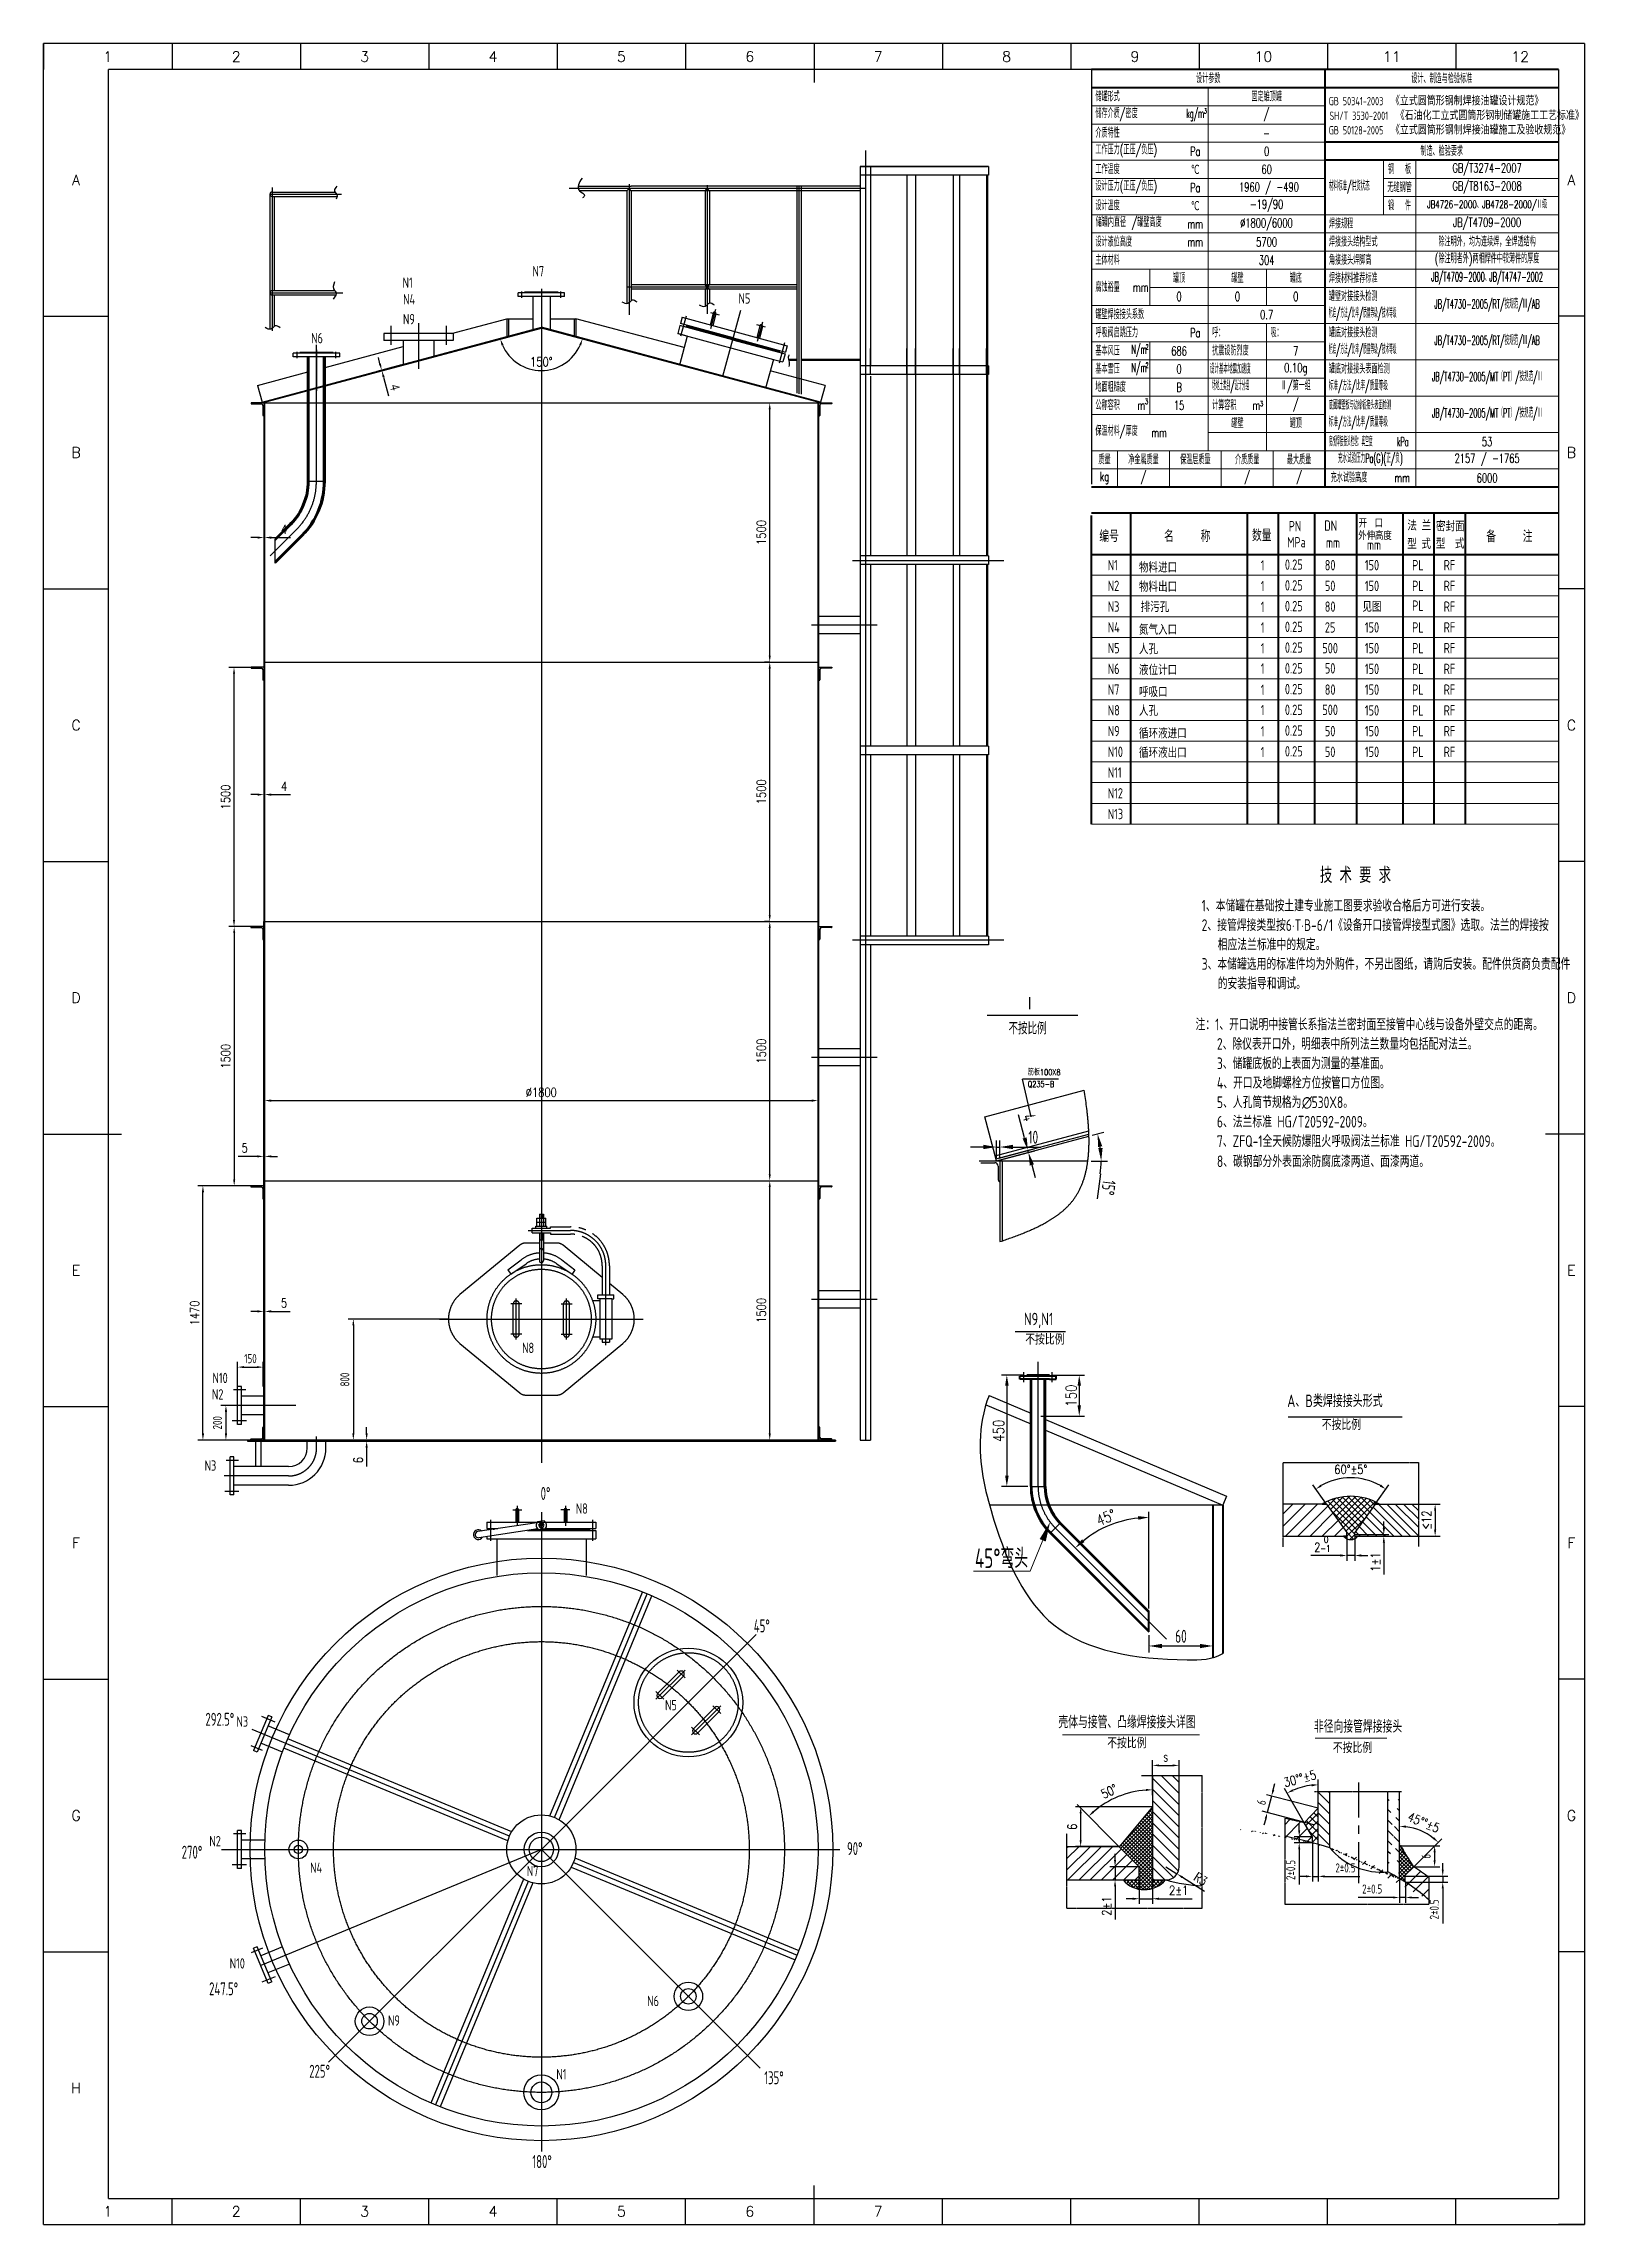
# Model space of a CAD drawing. Header units: millimetres. Extents: x -375 to 8535, y -150 to 12465.
import ezdxf
from ezdxf.enums import TextEntityAlignment as Align

# ---------------------------------------------------------------- set-up
doc = ezdxf.new("R2010")
doc.units = ezdxf.units.MM
doc.header["$LTSCALE"] = 150
doc.linetypes.add('CENTER', pattern=[50.8, 31.75, -6.35, 6.35, -6.35])
doc.linetypes.add('PHANTOM', pattern=[2.5, 1.25, -0.25, 0.25, -0.25, 0.25, -0.25])
for name, color, linetype, lineweight in [('06文字', 3, 'Continuous', 20), ('图层2', 7, 'Continuous', 40), ('图层4', 4, 'Continuous', 15), ('粗实线', 1, 'Continuous', 40), ('细实线', 2, 'Continuous', 15)]:
    doc.layers.add(name, color=color, linetype=linetype, lineweight=lineweight)
for name, color, linetype in [('1', 2, 'Continuous'), ('1轮廓实线层', 7, 'Continuous'), ('2', 1, 'Continuous'), ('2细线层', 4, 'Continuous'), ('3', 3, 'CENTER'), ('3中心线层', 1, 'CENTER'), ('5', 6, 'PHANTOM'), ('5剖面线层', 2, 'Continuous'), ('6文字层', 3, 'Continuous'), ('7标注层', 4, 'Continuous'), ('9双点划线层', 6, 'PHANTOM'), ('B', 7, 'Continuous'), ('contour line', 7, 'Continuous'), ('TEXT', 7, 'Continuous'), ('图层1', 1, 'CENTER'), ('图框层', 7, 'Continuous'), ('尺寸线', 5, 'Continuous'), ('文字', 4, 'Continuous'), ('点划线', 1, 'CENTER')]:
    doc.layers.add(name, color=color, linetype=linetype)
doc.styles.add('HZ', font='txt.shx', dxfattribs={"width": 0.75, "bigfont": 'hztxt.shx'})
doc.styles.add('PC_TEXTSTYLE', font='isocp.shx', dxfattribs={"width": 0.8, "bigfont": 'hzfs.shx'})
doc.styles.get("Standard").update_dxf_attribs({"font": 'isocp.shx', "width": 0.707, "bigfont": 'hztxt.shx'})
doc.styles.add('TH_GBDIM', font='romans.shx', dxfattribs={"width": 0.8, "bigfont": 'gbcbig.shx'})
doc.styles.add('thin standard', font='txt.shx', dxfattribs={"width": 0.5, "bigfont": 'gbhzfs.shx'})
doc.styles.add('文字', font='txt.shx', dxfattribs={"width": 0.67, "bigfont": 'gbhzfs.shx'})
doc.styles.add('超长standard', font='txt.shx', dxfattribs={"width": 0.4, "bigfont": 'gbhzfs.shx'})
doc.dimstyles.new('ISO-25', dxfattribs={"dimscale": 30, "dimtxt": 2.5, "dimasz": 2.5, "dimexe": 1.25, "dimexo": 0.625, "dimtad": 1, "dimtxsty": 'Standard', "dimcen": 2.5, "dimadec": 0, "dimazin": 0, "dimtfac": 1, "dimtmove": 0, "dimatfit": 3, "dimfxl": 1, "dimarcsym": 0})
doc.dimstyles.new('TH_GBDIM', dxfattribs={"dimscale": 15, "dimtxt": 3.5, "dimasz": 2.5, "dimexe": 2, "dimexo": 0, "dimgap": 1.5, "dimtad": 1, "dimdec": 0, "dimzin": 0, "dimdsep": 46, "dimtxsty": 'TH_GBDIM', "dimcen": 2.5, "dimclrd": 130, "dimclre": 130, "dimclrt": 3, "dimadec": 0, "dimazin": 0, "dimtfac": 0.714286, "dimtdec": 0, "dimtmove": 0, "dimatfit": 3, "dimfxl": 1, "dimtzin": 0, "dimlwd": -1, "dimlwe": -1, "dimarcsym": 0})
pattern_1 = [(135, (10929.857, -799.355), (-30.16675, -30.16675), [])]
pattern_2 = [(225, (10929.857, -799.355), (37.70844, -37.70844), [])]

msp = doc.modelspace()

# ---------------------------------------------------------------- texts
at = {"layer": '06文字', "style": 'PC_TEXTSTYLE', "width": 0.8}
for s, p in [('N9,N1', (5293.721, 5051.411)), ('A、B类焊接接头形式', (6816.846, 4577.966))]:
    msp.add_text(s, height=72, dxfattribs=at).set_placement(p)
at = {"layer": '1', "style": 'HZ', "width": 0.75}
for s, height, p in [('I', 70, (5318.002, 6879.953)), ('不按比例', 70, (5204.869, 6733.655)), ('筋板100X8', 35, (5316.048, 6497.306)), ('Q235-B', 35, (5316.048, 6428.673))]:
    msp.add_text(s, height=height, dxfattribs=at).set_placement(p)
at = {"layer": '2细线层', "width": 0.707}
for p in [(5301.559, 4938.748), (7016.256, 4444.967)]:
    msp.add_text('不按比例', height=61.7143, dxfattribs=at).set_placement(p)
at = {"layer": '2细线层', "style": 'PC_TEXTSTYLE', "width": 0.8}
msp.add_text('不按比例', height=61.7143, dxfattribs=at).set_placement((5775.667, 2603.914))
msp.add_text('不按比例', height=61.7143, dxfattribs=at).set_placement((7193.988, 2576.162), align=Align.CENTER)
at = {"layer": '5剖面线层', "style": 'PC_TEXTSTYLE', "width": 0.8}
for s, p in [('GB 50341-2003  《立式圆筒形钢制焊接油罐设计规范》', (7057.009, 12108.328)), ('GB 50128-2005  《立式圆筒形钢制焊接油罐施工及验收规范》', (7057.009, 11939.862)), ('SH/T 3530-2001', (7060.781, 12023.862)), ('《石油化工立式圆筒形钢制储罐施工工艺标准》', (7443.78, 12023.862))]:
    msp.add_text(s, height=48, dxfattribs=at).set_placement(p)
at = {"layer": '6文字层', "style": 'TH_GBDIM'}
for s, p in [('1', (-3.75, 12390)), ('2', (738.75, 12390)), ('3', (1481.25, 12390)), ('4', (2223.75, 12390)), ('5', (2966.25, 12390)), ('6', (3708.75, 12390)), ('7', (4451.25, 12390)), ('8', (5193.75, 12390)), ('9', (5936.25, 12390)), ('10', (6678.75, 12390)), ('11', (7421.25, 12390)), ('12', (8163.75, 12390)), ('A', (-187.5, 11676.562)), ('A', (8460, 11676.562)), ('B', (-187.5, 10099.688)), ('B', (8460, 10099.688)), ('C', (-187.5, 8522.812)), ('C', (8460, 8522.812)), ('D', (-187.5, 6945.938)), ('D', (8460, 6945.938)), ('E', (-187.5, 5369.062)), ('E', (8460, 5369.062)), ('F', (-187.5, 3792.188)), ('F', (8460, 3792.188)), ('G', (-187.5, 2215.312)), ('G', (8460, 2215.312)), ('H', (-187.5, 638.438)), ('1', (-3.75, -75)), ('2', (738.75, -75)), ('3', (1481.25, -75)), ('4', (2223.75, -75)), ('5', (2966.25, -75)), ('6', (3708.75, -75)), ('7', (4451.25, -75))]:
    msp.add_text(s, height=60, dxfattribs=at).set_placement(p, align=Align.MIDDLE)
at = {"layer": '6文字层', "ltscale": 10, "style": 'PC_TEXTSTYLE', "width": 0.8}
msp.add_text('技 术 要 求', height=90, dxfattribs=at).set_placement((7211.347, 7654.852), align=Align.MIDDLE_CENTER)
at = {"layer": '6文字层', "style": 'PC_TEXTSTYLE'}
for s, height, width, p in [('1、本储罐在基础按土建专业施工图要求验收合格后方可进行安装。', 67.5, 0.8, (6321.867, 7444.653)), ('2、接管焊接类型按6·T·B-6/1《设备开口接管焊接型式图》选取。法兰的焊接按', 67.5, 0.8, (6321.867, 7332.153)), ('   相应法兰标准中的规定。', 67.5, 0.8, (6321.867, 7219.653)), ('3、本储罐选用的标准件均为外购件，不另出图纸，请购后安装。配件供货商负责配件', 67.5, 0.8, (6321.867, 7107.153)), ('   的安装指导和调试。', 67.5, 0.8, (6321.867, 6994.653)), ('注：1、开口说明中接管长系指法兰密封面至接管中心线与设备外壁交点的距离。', 67.5, 0.8, (6286.448, 6757.405)), ('    2、除仪表开口外，明细表中所列法兰数量均包括配对法兰。', 67.5, 0.8, (6286.448, 6644.905)), ('    3、储罐底板的上表面为测量的基准面。', 67.5, 0.8, (6286.448, 6532.405)), ('    4、开口及地脚螺栓方位按管口方位图。 ', 67.5, 0.8, (6286.448, 6419.905)), ('    5、人孔筒节规格为 ', 67.5, 0.8, (6286.448, 6307.405)), ('∅', 67.5, 0.8, (6901.54, 6307.405)), ('530X8。', 67.5, 0.8, (6957.485, 6307.405)), ('    6、法兰标准 HG/T20592-2009。', 67.5, 0.8, (6286.448, 6194.905)), ('    7、ZFQ-1全天候防爆阻火呼吸阀法兰标准 HG/T20592-2009。', 67.5, 0.8, (6286.448, 6082.405)), ('    8、碳钢部分外表面涂防腐底漆两道、面漆两道。', 67.5, 0.8, (6286.448, 5965.545)), ('0%%d', 75, 0.667, (2499.217, 4040.639)), ('45%%d', 75, 0.667, (3732.1, 3274.689)), ('292.5%%d', 75, 0.667, (560.883, 2734.336)), ('壳体与接管、凸缘焊接接头详图', 72.00002, 0.75, (5493.118, 2719.678)), ('非径向接管焊接接头', 72, 0.75, (6971.096, 2694.375)), ('270%%d', 75, 0.667, (423.769, 1965.192)), ('90%%d', 75, 0.667, (4270.919, 1986.486)), ('247.5%%d', 75, 0.667, (582.054, 1175.364)), ('225%%d', 75, 0.667, (1161.105, 698.412)), ('135%%d', 75, 0.667, (3792.273, 660.757)), ('180%%d', 75, 0.667, (2450.852, 175.912))]:
    msp.add_text(s, height=height, dxfattribs=dict(at, width=width)).set_placement(p)
at = {"layer": '图层4', "insert": (5164.464, 3703.505), "char_height": 113.4, "attachment_point": 5}
msp.add_mtext('45%%D弯头', dxfattribs=at)
at = {"layer": '文字', "style": 'PC_TEXTSTYLE', "width": 0.8}
for s, height, p in [('N1', 60, (1700.787, 11051.982)), ('N7', 60, (2452.034, 11118.492)), ('N4', 60, (1703.646, 10955.954)), ('N5', 60, (3643.304, 10960.822)), ('N9', 60, (1702.868, 10841.109)), ('N6', 60, (1171.953, 10731.375)), ('法 兰', 60, (7511.166, 9647.851)), ('编号', 67.5, (5730.016, 9581.826)), ('名     称', 67.5, (6104.553, 9581.826)), ('数量', 67.5, (6612.662, 9586.465)), ('MPa', 60, (6816.37, 9550.483)), ('PN', 60, (6825.182, 9643.678)), ('DN', 60, (7030.766, 9646.74)), ('mm', 60, (7040.96, 9548.47)), ('外伸高度', 45, (7227.14, 9594.375)), ('开  口', 45, (7229.663, 9666.406)), ('型 式', 60, (7510.03, 9541.612)), ('型  式', 60, (7675.916, 9543.369)), ('密封面', 60, (7677.052, 9643.451)), ('备     注       ', 67.5, (7967.399, 9580.834)), ('N1', 60, (5778.567, 9418.476)), ('物料进口', 60, (5959.218, 9405.193)), ('mm', 60, (7277.779, 9536.419)), ('PL', 60, (7539.21, 9418.071)), ('N2', 60, (5778.567, 9298.476)), ('物料出口', 60, (5959.218, 9293.475)), ('PL', 60, (7539.21, 9298.071)), ('N3', 60, (5778.567, 9178.476)), ('PL', 60, (7539.21, 9183.673)), ('N4', 60, (5778.567, 9058.476)), ('氮气入口', 60, (5959.218, 9045.193)), ('PL', 60, (7539.21, 9058.071)), ('N5', 60, (5778.567, 8938.476)), ('人孔', 60, (5959.218, 8932.982)), ('PL', 60, (7539.21, 8938.071)), ('N6', 60, (5778.567, 8818.476)), ('液位计口', 60, (5959.218, 8812.377)), ('PL', 60, (7539.21, 8818.071)), ('N7', 60, (5778.567, 8698.476)), ('呼吸口', 60, (5959.218, 8684.639)), ('PL', 60, (7539.21, 8698.071)), ('N8', 60, (5778.567, 8578.476)), ('人孔', 60, (5959.218, 8576.438)), ('PL', 60, (7539.21, 8578.071)), ('N9', 60, (5778.567, 8458.476)), ('循环液进口', 60, (5959.218, 8445.193)), ('PL', 60, (7539.21, 8458.071)), ('N10', 60, (5778.567, 8338.476)), ('循环液出口', 60, (5959.218, 8333.475)), ('PL', 60, (7539.21, 8338.071)), ('N11', 60, (5778.567, 8218.476)), ('N12', 60, (5778.567, 8098.476)), ('N13', 60, (5778.567, 7978.476)), ('N8', 60, (2391.915, 4890.131)), ('N2', 60, (598.242, 4621.377)), ('N10', 60, (601.36, 4716.17)), ('N3', 60, (556.077, 4209.609)), ('N8', 60, (2702.437, 3960.945)), ('N3', 60, (740.155, 2728.78)), ('N5', 60, (3218.477, 2824.027)), ('N2', 60, (583.401, 2036.893)), ('N4', 60, (1165.978, 1883.331)), ('N7', 60, (2419.417, 1864.061)), ('N10', 60, (700.738, 1329.887)), ('N6', 60, (3115.239, 1112.326)), ('N9', 60, (1616.244, 999.38)), ('N1', 60, (2589.885, 688.701))]:
    msp.add_text(s, height=height, dxfattribs=at).set_placement(p)
at = {"layer": '文字'}
for s, insert, char_height, width, attachment_point, style in [('设计参数', (6360, 12262.275), 52.5, 1350, 5, '文字'), ('设计、制造与检验标准', (7710, 12262.275), 52.5, 1350, 5, '文字'), ('储罐形式', (5707.491, 12157.275), 52.5, 540, 4, '文字'), ('固定锥顶罐', (6697.5, 12157.275), 52.5, 675, 5, '文字'), ('储存介质/密度', (5707.491, 12052.275), 52.5, 540, 4, '文字'), ('kg/m', (6284.695, 12052.275), 52.5, 150, 5, 'thin standard'), ('3', (6343.648, 12075.224), 30, 30, 5, 'thin standard'), ('/', (6697.5, 12052.275), 52.5, 675, 5, '文字'), ('介质特性', (5707.491, 11947.275), 52.5, 540, 4, '文字'), ('工作压力(正压/负压)', (5707.491, 11842.275), 52.5, 540, 4, '文字'), ('Pa', (6284.695, 11842.275), 52.5, 150, 5, '文字'), ('-', (6697.5, 11947.275), 52.5, 675, 5, '文字'), ('0', (6697.5, 11842.275), 52.5, 675, 5, '文字'), ('制造、检验要求', (7710, 11842.275), 52.5, 1350, 5, '文字'), ('工作温度', (5707.491, 11737.275), 52.5, 540, 4, '文字'), ('℃', (6284.695, 11737.275), 52.5, 150, 5, '文字'), ('60', (6697.5, 11737.275), 52.5, 675, 5, '文字'), ('钢  板', (7466.25, 11737.275), 52.5, 187.5, 5, '文字'), ('GB/T3274-2007', (7972.5, 11737.275), 52.5, 825, 5, '文字'), ('设计压力(正压/负压)', (5707.491, 11632.275), 52.5, 540, 4, '文字'), ('Pa', (6284.695, 11632.275), 52.5, 150, 5, '文字'), ('1960 / -490', (6710.923, 11626.818), 52.5, 825, 5, '文字'), ('材料标准/供货状态', (7057.491, 11632.275), 52.5, 315, 4, 'thin standard'), ('无缝钢管', (7466.25, 11632.275), 52.5, 187.5, 5, '文字'), ('GB/T8163-2008', (7972.5, 11632.275), 52.5, 825, 5, '文字'), ('设计温度', (5707.491, 11527.275), 52.5, 540, 4, '文字'), ('℃', (6284.695, 11527.275), 52.5, 150, 5, '文字'), ('-19/90', (6697.5, 11527.275), 52.5, 675, 5, '文字'), ('锻  件', (7466.25, 11527.275), 52.5, 187.5, 5, '文字'), ('JB4726-2000、JB4728-2000/Ⅱ级', (7972.5, 11527.275), 45, 825, 5, '文字'), ('储罐内直径 /罐壁高度 ', (5708.883, 11423.066), 52.5, 540, 4, '文字'), ('mm', (6284.695, 11422.275), 52.5, 150, 5, '文字'), ('%%c1800/6000', (6696.343, 11418.805), 52.5, 675, 5, '文字'), ('焊接规程', (7057.491, 11422.275), 52.5, 495, 4, '文字'), ('JB/T4709-2000', (7972.5, 11422.275), 52.5, 825, 5, '文字'), ('设计液位高度', (5707.491, 11317.275), 52.5, 540, 4, '文字'), ('主体材料', (5707.491, 11212.275), 52.5, 540, 4, '文字'), ('mm', (6284.695, 11317.275), 52.5, 150, 5, '文字'), ('5700', (6697.5, 11317.275), 52.5, 675, 5, '文字'), ('304', (6697.5, 11212.275), 52.5, 675, 5, '文字'), ('焊接接头结构型式', (7057.491, 11317.275), 52.5, 495, 4, '文字'), ('角接接头焊脚高', (7057.491, 11212.275), 52.5, 495, 4, '文字'), ('(除注明者外)两相焊件中较薄件的厚度', (7972.5, 11212.275), 52.5, 825, 5, '文字'), ('除注明外，均为连续焊，全焊透结构', (7972.5, 11317.275), 52.5, 825, 5, '文字'), ('罐顶', (6191.25, 11107.275), 52.5, 337.5, 5, '文字'), ('罐壁', (6528.75, 11107.275), 52.5, 337.5, 5, '文字'), ('罐底', (6866.25, 11107.275), 52.5, 337.5, 5, '文字'), ('焊接材料推荐标准', (7057.491, 11107.275), 52.5, 495, 4, '文字'), ('JB/T4709-2000、JB/T4747-2002', (7972.5, 11107.275), 52.5, 825, 5, 'thin standard'), ('腐蚀裕量', (5707.491, 11054.775), 52.5, 540, 4, '文字'), ('mm', (5969.701, 11054.775), 52.5, 105, 5, '文字'), ('0', (6191.25, 11002.275), 52.5, 337.5, 5, '文字'), ('0', (6528.75, 11002.275), 52.5, 337.5, 5, '文字'), ('0', (6866.25, 11002.275), 52.5, 337.5, 5, '文字'), ('罐壁对接接头检测', (7057.491, 11002.275), 52.5, 495, 4, '文字'), ('JB/T4730-2005/RT/按规范/Ⅲ/AB', (7972.5, 10949.775), 52.5, 825, 5, 'thin standard'), ('罐壁焊接接头系数', (5707.491, 10897.275), 52.5, 540, 4, '文字'), ('0.7', (6697.5, 10897.275), 52.5, 675, 5, '文字'), ('标准/方法/比率/质量等级/技术等级', (7057.491, 10897.275), 52.5, 495, 4, '超长standard'), ('呼吸阀启跳压力', (5707.491, 10792.275), 52.5, 540, 4, '文字'), ('N/m', (5960.046, 10687.275), 52.5, 105, 5, 'thin standard'), ('2', (6006.148, 10710.224), 30, 30, 5, 'thin standard'), ('Pa', (6284.695, 10792.275), 52.5, 150, 5, '文字'), ('呼：', (6382.298, 10792.275), 52.5, 315, 4, '文字'), ('吸：', (6719.798, 10792.275), 52.5, 315, 4, '文字'), ('标准/方法/比率/质量等级/技术等级', (7057.491, 10687.275), 52.5, 495, 4, '超长standard'), ('罐底对接接头检测', (7057.491, 10792.275), 52.5, 495, 4, '文字'), ('JB/T4730-2005/RT/按规范/Ⅲ/AB', (7972.5, 10739.775), 52.5, 825, 5, 'thin standard'), ('基本风压', (5707.491, 10687.275), 52.5, 315, 4, '文字'), ('基本雪压', (5707.491, 10582.275), 52.5, 315, 4, '文字'), ('N/m', (5960.046, 10582.275), 52.5, 105, 5, 'thin standard'), ('2', (6006.148, 10605.224), 30, 30, 5, 'thin standard'), ('686', (6191.25, 10687.275), 52.5, 337.5, 5, '文字'), ('0', (6191.25, 10582.275), 52.5, 337.5, 5, '文字'), ('设计基本地震加速度', (6369.198, 10582.275), 52.5, 540, 4, 'thin standard'), ('抗震设防烈度', (6382.491, 10687.275), 52.5, 540, 4, '文字'), ('0.10g', (6866.25, 10582.275), 52.5, 337.5, 5, '文字'), ('7', (6866.25, 10687.275), 52.5, 337.5, 5, '文字'), ('罐底对接接头表面检测', (7057.491, 10582.275), 52.5, 495, 4, '文字'), ('地面粗糙度', (5707.491, 10477.275), 52.5, 315, 4, '文字'), ('B', (6191.25, 10477.275), 52.5, 337.5, 5, '文字'), ('场地土类别/设计分组', (6382.491, 10477.275), 52.5, 540, 4, '超长standard'), ('Ⅱ/第一组', (6866.25, 10477.275), 52.5, 337.5, 5, '文字'), ('标准/方法/比率/质量等级', (7057.491, 10477.275), 52.5, 495, 4, 'thin standard'), ('JB/T4730-2005/MT（PT）/按规范/Ⅲ', (7972.5, 10529.775), 52.5, 825, 5, 'thin standard'), ('公称容积', (5707.491, 10372.275), 52.5, 315, 4, '文字'), ('m', (5972.726, 10372.275), 52.5, 105, 5, '文字'), ('3', (6002.767, 10395.224), 30, 30, 5, '文字'), ('15', (6191.25, 10372.275), 52.5, 337.5, 5, '文字'), ('计算容积', (6382.491, 10372.275), 52.5, 315, 4, '文字'), ('m', (6638.228, 10372.275), 52.5, 105, 5, '文字'), ('3', (6668.268, 10382.32), 30, 30, 5, '文字'), ('/', (6866.25, 10372.275), 52.5, 337.5, 5, '文字'), ('底圈罐壁板与边缘板接头表面检测', (7057.491, 10372.275), 48, 495, 4, 'thin standard'), ('JB/T4730-2005/MT（PT）/按规范/Ⅲ', (7972.5, 10319.775), 52.5, 825, 5, 'thin standard'), ('保温材料/厚度', (5707.491, 10214.775), 52.5, 540, 4, '文字'), ('mm', (6075.851, 10214.775), 52.5, 105, 5, '文字'), ('罐壁', (6528.75, 10267.275), 52.5, 337.5, 5, '文字'), ('罐顶', (6866.25, 10267.275), 52.5, 337.5, 5, '文字'), ('标准/方法/比率/质量等级', (7057.491, 10267.275), 52.5, 495, 4, 'thin standard'), ('底板焊接接头检验：真空度', (7057.491, 10162.275), 52.5, 495, 4, '超长standard'), ('充水试验压力Pa(G)(正/负)', (7297.499, 10057.275), 52.5, 525, 5, 'thin standard'), ('kPa', (7484.695, 10162.275), 52.5, 150, 5, 'thin standard'), ('2157 / -1765', (7972.5, 10057.275), 52.5, 825, 5, '文字'), ('53', (7972.5, 10162.275), 52.5, 825, 5, '文字'), ('53', (7972.5, 10162.275), 52.5, 825, 5, '文字'), ('质量', (5760, 10057.275), 52.5, 150, 5, '文字'), ('kg', (5760, 9952.275), 52.5, 150, 5, '文字'), ('净金属质量', (5985, 10057.275), 52.5, 300, 5, '文字'), ('/', (5985, 9952.275), 52.5, 300, 5, '文字'), ('保温层质量', (6285, 10057.275), 52.5, 300, 5, '文字'), ('介质质量', (6585, 10057.275), 52.5, 300, 5, '文字'), ('/', (6585, 9952.275), 52.5, 300, 5, '文字'), ('最大质量', (6885, 10057.275), 52.5, 300, 5, '文字'), ('/', (6885, 9952.275), 52.5, 300, 5, '文字'), ('充水试验高度     mm', (7297.499, 9953.117), 52.5, 525, 5, '文字'), ('6000', (7972.5, 9952.275), 52.5, 825, 5, '文字'), ('1', (6674.496, 9447.134), 60, 180, 5, 'PC_TEXTSTYLE'), ('0.25', (6854.721, 9451.254), 60, 180, 5, 'PC_TEXTSTYLE'), ('80', (7064.716, 9448.071), 60, 180, 5, 'PC_TEXTSTYLE'), ('150', (7306.743, 9448.071), 60, 180, 5, 'PC_TEXTSTYLE'), ('RF', (7754.721, 9448.071), 60, 180, 5, 'PC_TEXTSTYLE'), ('1', (6674.496, 9327.134), 60, 180, 5, 'PC_TEXTSTYLE'), ('0.25', (6854.721, 9331.254), 60, 180, 5, 'PC_TEXTSTYLE'), ('50', (7064.716, 9328.071), 60, 180, 5, 'PC_TEXTSTYLE'), ('150', (7306.743, 9328.071), 60, 180, 5, 'PC_TEXTSTYLE'), ('RF', (7754.721, 9328.071), 60, 180, 5, 'PC_TEXTSTYLE'), ('排污孔', (5969.215, 9206.811), 60, 615.78467, 4, 'PC_TEXTSTYLE'), ('1', (6674.496, 9207.134), 60, 180, 5, 'PC_TEXTSTYLE'), ('0.25', (6854.721, 9211.254), 60, 180, 5, 'PC_TEXTSTYLE'), ('80', (7064.716, 9208.071), 60, 180, 5, 'PC_TEXTSTYLE'), ('见图', (7306.743, 9208.071), 60, 180, 5, 'PC_TEXTSTYLE'), ('RF', (7754.721, 9208.071), 60, 180, 5, 'PC_TEXTSTYLE'), ('1', (6674.496, 9087.134), 60, 180, 5, 'PC_TEXTSTYLE'), ('0.25', (6854.721, 9091.254), 60, 180, 5, 'PC_TEXTSTYLE'), ('25', (7064.716, 9088.071), 60, 180, 5, 'PC_TEXTSTYLE'), ('150', (7306.743, 9088.071), 60, 180, 5, 'PC_TEXTSTYLE'), ('RF', (7754.721, 9088.071), 60, 180, 5, 'PC_TEXTSTYLE'), ('1', (6674.496, 8967.134), 60, 180, 5, 'PC_TEXTSTYLE'), ('0.25', (6854.721, 8971.254), 60, 180, 5, 'PC_TEXTSTYLE'), ('500', (7064.716, 8968.015), 60, 180, 5, 'PC_TEXTSTYLE'), ('150', (7306.743, 8968.071), 60, 180, 5, 'PC_TEXTSTYLE'), ('RF', (7754.721, 8968.071), 60, 180, 5, 'PC_TEXTSTYLE'), ('1', (6674.496, 8850.317), 60, 180, 5, 'PC_TEXTSTYLE'), ('0.25', (6854.721, 8851.254), 60, 180, 5, 'PC_TEXTSTYLE'), ('50', (7064.716, 8851.254), 60, 180, 5, 'PC_TEXTSTYLE'), ('150', (7306.743, 8848.071), 60, 180, 5, 'PC_TEXTSTYLE'), ('RF', (7754.721, 8848.071), 60, 180, 5, 'PC_TEXTSTYLE'), ('1', (6674.496, 8727.134), 60, 180, 5, 'PC_TEXTSTYLE'), ('0.25', (6854.721, 8731.254), 60, 180, 5, 'PC_TEXTSTYLE'), ('80', (7064.716, 8728.071), 60, 180, 5, 'PC_TEXTSTYLE'), ('150', (7306.743, 8728.071), 60, 180, 5, 'PC_TEXTSTYLE'), ('RF', (7754.721, 8728.071), 60, 180, 5, 'PC_TEXTSTYLE'), ('1', (6674.496, 8610.317), 60, 180, 5, 'PC_TEXTSTYLE'), ('0.25', (6854.721, 8611.254), 60, 180, 5, 'PC_TEXTSTYLE'), ('500', (7064.716, 8611.254), 60, 180, 5, 'PC_TEXTSTYLE'), ('150', (7306.743, 8608.071), 60, 180, 5, 'PC_TEXTSTYLE'), ('RF', (7754.721, 8608.071), 60, 180, 5, 'PC_TEXTSTYLE'), ('1', (6674.496, 8487.134), 60, 180, 5, 'PC_TEXTSTYLE'), ('0.25', (6854.721, 8491.254), 60, 180, 5, 'PC_TEXTSTYLE'), ('50', (7064.716, 8488.071), 60, 180, 5, 'PC_TEXTSTYLE'), ('150', (7306.743, 8488.071), 60, 180, 5, 'PC_TEXTSTYLE'), ('RF', (7754.721, 8488.071), 60, 180, 5, 'PC_TEXTSTYLE'), ('1', (6674.496, 8367.134), 60, 180, 5, 'PC_TEXTSTYLE'), ('0.25', (6854.721, 8371.254), 60, 180, 5, 'PC_TEXTSTYLE'), ('50', (7064.716, 8368.071), 60, 180, 5, 'PC_TEXTSTYLE'), ('150', (7306.743, 8368.071), 60, 180, 5, 'PC_TEXTSTYLE'), ('RF', (7754.721, 8368.071), 60, 180, 5, 'PC_TEXTSTYLE')]:
    msp.add_mtext(s, dxfattribs=dict(at, insert=insert, char_height=char_height, width=width, attachment_point=attachment_point, style=style))

# ---------------------------------------------------------------- blocks, each defined once
blk = doc.blocks.new('*U4')
for radius in [193, 157]:
    blk.add_arc((177, 241), radius, 0, 90)
blk = doc.blocks.new('*D33')
at = {"layer": '1', "color": 130}
for p, q in [((1966, 5087), (1386, 5087)), ((1416, 5050), (1416, 4425)), ((2503, 4387), (1386, 4387))]:
    blk.add_line(p, q, dxfattribs=at)
for points in [[(1410, 5050), (1422, 5050), (1416, 5087)], [(1410, 4425), (1422, 4425), (1416, 4387)]]:
    blk.add_solid(points, dxfattribs=at)
at = {"layer": 'Defpoints', "color": 0}
for p in [(1966, 5087), (1416, 4387), (2503, 4387)]:
    blk.add_point(p, dxfattribs=at)
at = {"layer": '1', "color": 3, "insert": (1367, 4737), "char_height": 52.5, "attachment_point": 5, "rotation": 90, "style": 'PC_TEXTSTYLE'}
blk.add_mtext('800', dxfattribs=at)
blk = doc.blocks.new('*D34')
at = {"layer": '1', "color": 130}
for p, q in [((712, 4587), (649, 4587)), ((679, 4550), (679, 4425)), ((803, 4387), (649, 4387))]:
    blk.add_line(p, q, dxfattribs=at)
for points in [[(673, 4550), (686, 4550), (679, 4587)], [(673, 4425), (686, 4425), (679, 4387)]]:
    blk.add_solid(points, dxfattribs=at)
at = {"layer": 'Defpoints', "color": 0}
for p in [(712, 4587), (679, 4387), (803, 4387)]:
    blk.add_point(p, dxfattribs=at)
at = {"layer": '1', "color": 3, "insert": (630, 4487), "char_height": 52.5, "attachment_point": 5, "rotation": 90, "style": 'PC_TEXTSTYLE'}
blk.add_mtext('200', dxfattribs=at)
blk = doc.blocks.new('*D35')
at = {"layer": '1', "color": 130}
for p, q in [((746, 4697), (746, 4839)), ((784, 4809), (858, 4809)), ((895, 4697), (895, 4839))]:
    blk.add_line(p, q, dxfattribs=at)
for points in [[(784, 4815), (784, 4803), (746, 4809)], [(858, 4815), (858, 4803), (895, 4809)]]:
    blk.add_solid(points, dxfattribs=at)
at = {"layer": 'Defpoints', "color": 0}
for p in [(895, 4809), (746, 4697), (895, 4697)]:
    blk.add_point(p, dxfattribs=at)
at = {"layer": '1', "color": 3, "insert": (821, 4858), "char_height": 52.5, "attachment_point": 5, "style": 'PC_TEXTSTYLE'}
blk.add_mtext('150', dxfattribs=at)
blk = doc.blocks.new('*D36')
at = {"layer": '1轮廓实线层', "color": 130}
for p, q in [((3745, 5887), (3854, 5887)), ((3824, 4425), (3824, 5850)), ((3745, 4387), (3854, 4387))]:
    blk.add_line(p, q, dxfattribs=at)
for points in [[(3818, 5850), (3830, 5850), (3824, 5887)], [(3818, 4425), (3830, 4425), (3824, 4387)]]:
    blk.add_solid(points, dxfattribs=at)
at = {"layer": 'Defpoints', "color": 0}
for p in [(3745, 5887), (3824, 5887), (3745, 4387)]:
    blk.add_point(p, dxfattribs=at)
at = {"layer": '1轮廓实线层', "color": 3, "insert": (3775, 5137), "char_height": 52.5, "attachment_point": 5, "rotation": 90, "style": 'TH_GBDIM'}
blk.add_mtext('1500', dxfattribs=at)
blk = doc.blocks.new('*D37')
at = {"layer": '1轮廓实线层', "color": 130}
for p, q in [((3745, 7387), (3854, 7387)), ((3824, 5925), (3824, 7350)), ((3745, 5887), (3854, 5887))]:
    blk.add_line(p, q, dxfattribs=at)
for points in [[(3818, 7350), (3830, 7350), (3824, 7387)], [(3818, 5925), (3830, 5925), (3824, 5887)]]:
    blk.add_solid(points, dxfattribs=at)
at = {"layer": 'Defpoints', "color": 0}
for p in [(3745, 7387), (3824, 7387), (3745, 5887)]:
    blk.add_point(p, dxfattribs=at)
at = {"layer": '1轮廓实线层', "color": 3, "insert": (3775, 6637), "char_height": 52.5, "attachment_point": 5, "rotation": 90, "style": 'TH_GBDIM'}
blk.add_mtext('1500', dxfattribs=at)
blk = doc.blocks.new('*D38')
at = {"layer": '1轮廓实线层', "color": 130}
for p, q in [((3824, 8887), (3794, 8887)), ((3824, 7425), (3824, 8850)), ((3824, 7387), (3794, 7387))]:
    blk.add_line(p, q, dxfattribs=at)
for points in [[(3818, 8850), (3830, 8850), (3824, 8887)], [(3818, 7425), (3830, 7425), (3824, 7387)]]:
    blk.add_solid(points, dxfattribs=at)
at = {"layer": 'Defpoints', "color": 0}
for p in [(3824, 8887), (3824, 8887), (3824, 7387)]:
    blk.add_point(p, dxfattribs=at)
at = {"layer": '1轮廓实线层', "color": 3, "insert": (3775, 8137), "char_height": 52.5, "attachment_point": 5, "rotation": 90, "style": 'TH_GBDIM'}
blk.add_mtext('1500', dxfattribs=at)
blk = doc.blocks.new('*D39')
at = {"layer": '1轮廓实线层', "color": 130}
for p, q in [((3794, 10387), (3854, 10387)), ((3824, 8925), (3824, 10350)), ((3794, 8887), (3854, 8887))]:
    blk.add_line(p, q, dxfattribs=at)
for points in [[(3818, 10350), (3830, 10350), (3824, 10387)], [(3818, 8925), (3830, 8925), (3824, 8887)]]:
    blk.add_solid(points, dxfattribs=at)
at = {"layer": 'Defpoints', "color": 0}
for p in [(3794, 10387), (3824, 10387), (3794, 8887)]:
    blk.add_point(p, dxfattribs=at)
at = {"layer": '1轮廓实线层', "color": 3, "insert": (3775, 9637), "char_height": 52.5, "attachment_point": 5, "rotation": 90, "style": 'TH_GBDIM'}
blk.add_mtext('1500', dxfattribs=at)
blk = doc.blocks.new('*D40')
at = {"layer": '1轮廓实线层', "color": 130}
for p, q in [((823, 7357), (697, 7357)), ((727, 7320), (727, 5895)), ((823, 5857), (697, 5857))]:
    blk.add_line(p, q, dxfattribs=at)
for points in [[(721, 7320), (733, 7320), (727, 7357)], [(721, 5895), (733, 5895), (727, 5857)]]:
    blk.add_solid(points, dxfattribs=at)
at = {"layer": 'Defpoints', "color": 0}
for p in [(823, 7357), (727, 5857), (823, 5857)]:
    blk.add_point(p, dxfattribs=at)
at = {"layer": '1轮廓实线层', "color": 3, "insert": (678, 6607), "char_height": 52.5, "attachment_point": 5, "rotation": 90, "style": 'TH_GBDIM'}
blk.add_mtext('1500', dxfattribs=at)
blk = doc.blocks.new('*D41')
at = {"layer": '1轮廓实线层', "color": 130}
for p, q in [((803, 5857), (516, 5857)), ((546, 4425), (546, 5820)), ((803, 4387), (516, 4387))]:
    blk.add_line(p, q, dxfattribs=at)
for points in [[(540, 5820), (553, 5820), (546, 5857)], [(540, 4425), (553, 4425), (546, 4387)]]:
    blk.add_solid(points, dxfattribs=at)
at = {"layer": 'Defpoints', "color": 0}
for p in [(546, 5857), (803, 5857), (803, 4387)]:
    blk.add_point(p, dxfattribs=at)
at = {"layer": '1轮廓实线层', "color": 3, "insert": (498, 5122), "char_height": 52.5, "attachment_point": 5, "rotation": 90, "style": 'TH_GBDIM'}
blk.add_mtext('1470', dxfattribs=at)
blk = doc.blocks.new('*D42')
at = {"layer": '1轮廓实线层', "color": 130}
for p, q in [((823, 8857), (696, 8857)), ((726, 7395), (726, 8820)), ((823, 7357), (696, 7357))]:
    blk.add_line(p, q, dxfattribs=at)
for points in [[(720, 8820), (732, 8820), (726, 8857)], [(720, 7395), (732, 7395), (726, 7357)]]:
    blk.add_solid(points, dxfattribs=at)
at = {"layer": 'Defpoints', "color": 0}
for p in [(726, 8857), (823, 8857), (823, 7357)]:
    blk.add_point(p, dxfattribs=at)
at = {"layer": '1轮廓实线层', "color": 3, "insert": (677, 8107), "char_height": 52.5, "attachment_point": 5, "rotation": 90, "style": 'TH_GBDIM'}
blk.add_mtext('1500', dxfattribs=at)
blk = doc.blocks.new('*D43')
at = {"layer": '1轮廓实线层', "color": 130}
blk.add_arc((2503, 10820), 246, 203.7531, 336.2469, dxfattribs=at)
for points in [[(2273, 10719), (2285, 10723), (2266, 10756)], [(2722, 10723), (2734, 10719), (2741, 10756)]]:
    blk.add_solid(points, dxfattribs=at)
at = {"layer": 'Defpoints', "color": 0}
for p in [(2503, 10820), (2503, 10820), (2400, 10597), (889, 10387), (4117, 10387)]:
    blk.add_point(p, dxfattribs=at)
at = {"layer": '1轮廓实线层', "color": 3, "insert": (2503, 10624), "char_height": 52.5, "attachment_point": 5, "style": 'TH_GBDIM'}
blk.add_mtext('150°', dxfattribs=at)
blk = doc.blocks.new('*D44')
at = {"layer": '2', "color": 130}
for p, q in [((903, 6424), (903, 6321)), ((941, 6351), (4066, 6351)), ((4103, 6424), (4103, 6321))]:
    blk.add_line(p, q, dxfattribs=at)
for points in [[(941, 6357), (941, 6344), (903, 6351)], [(4066, 6357), (4066, 6344), (4103, 6351)]]:
    blk.add_solid(points, dxfattribs=at)
at = {"layer": 'Defpoints', "color": 0}
for p in [(903, 6424), (4103, 6424), (4103, 6351)]:
    blk.add_point(p, dxfattribs=at)
at = {"layer": '2', "color": 3, "insert": (2503, 6399), "char_height": 52.5, "attachment_point": 5, "style": 'TH_GBDIM'}
blk.add_mtext('%%c1800{}{}', dxfattribs=at)
blk = doc.blocks.new('*D45')
at = {"layer": '3中心线层', "color": 130}
for p, q in [((861, 6028), (750, 6028)), ((898, 6031), (898, 5998)), ((903, 6028), (898, 6028)), ((903, 6031), (903, 5998)), ((941, 6028), (978, 6028))]:
    blk.add_line(p, q, dxfattribs=at)
for points in [[(861, 6034), (861, 6022), (898, 6028)], [(941, 6034), (941, 6022), (903, 6028)]]:
    blk.add_solid(points, dxfattribs=at)
at = {"layer": 'Defpoints', "color": 0}
for p in [(898, 6031), (898, 6028), (903, 6031)]:
    blk.add_point(p, dxfattribs=at)
at = {"layer": '3中心线层', "color": 3, "insert": (787, 6077), "char_height": 52.5, "attachment_point": 5, "style": 'TH_GBDIM'}
blk.add_mtext('5', dxfattribs=at)
blk = doc.blocks.new('*D46')
at = {"layer": '3中心线层', "color": 130}
for p, q in [((1493, 4425), (1493, 4462)), ((1416, 4387), (1523, 4387)), ((1416, 4381), (1523, 4381)), ((1493, 4387), (1493, 4381)), ((1493, 4344), (1493, 4235))]:
    blk.add_line(p, q, dxfattribs=at)
for points in [[(1487, 4425), (1499, 4425), (1493, 4387)], [(1487, 4344), (1499, 4344), (1493, 4381)]]:
    blk.add_solid(points, dxfattribs=at)
at = {"layer": 'Defpoints', "color": 0}
for p in [(1416, 4387), (1416, 4381), (1493, 4381)]:
    blk.add_point(p, dxfattribs=at)
at = {"layer": '3中心线层', "color": 3, "insert": (1444, 4271), "char_height": 52.5, "attachment_point": 5, "rotation": 90, "style": 'TH_GBDIM'}
blk.add_mtext('6', dxfattribs=at)
blk = doc.blocks.new('*D47')
at = {"layer": '3中心线层', "color": 130}
for p, q in [((861, 5131), (823, 5131)), ((898, 5137), (898, 5101)), ((898, 5131), (903, 5131)), ((903, 5137), (903, 5101)), ((941, 5131), (1051, 5131))]:
    blk.add_line(p, q, dxfattribs=at)
for points in [[(861, 5138), (861, 5125), (898, 5131)], [(941, 5138), (941, 5125), (903, 5131)]]:
    blk.add_solid(points, dxfattribs=at)
at = {"layer": 'Defpoints', "color": 0}
for p in [(898, 5137), (903, 5137), (903, 5131)]:
    blk.add_point(p, dxfattribs=at)
at = {"layer": '3中心线层', "color": 3, "insert": (1015, 5180), "char_height": 52.5, "attachment_point": 5, "style": 'TH_GBDIM'}
blk.add_mtext('5', dxfattribs=at)
blk = doc.blocks.new('*D48')
at = {"layer": '3中心线层', "color": 130}
for p, q in [((862, 8121), (824, 8121)), ((899, 8137), (899, 8091)), ((899, 8121), (903, 8121)), ((903, 8137), (903, 8091)), ((941, 8121), (1053, 8121))]:
    blk.add_line(p, q, dxfattribs=at)
for points in [[(862, 8127), (862, 8114), (899, 8121)], [(941, 8127), (941, 8114), (903, 8121)]]:
    blk.add_solid(points, dxfattribs=at)
at = {"layer": 'Defpoints', "color": 0}
for p in [(899, 8137), (903, 8137), (903, 8121)]:
    blk.add_point(p, dxfattribs=at)
at = {"layer": '3中心线层', "color": 3, "insert": (1016, 8169), "char_height": 52.5, "attachment_point": 5, "style": 'TH_GBDIM'}
blk.add_mtext('4', dxfattribs=at)
blk = doc.blocks.new('*D49')
at = {"layer": '3中心线层', "color": 130}
for p, q in [((862, 9608), (824, 9608)), ((899, 9637), (899, 9578)), ((899, 9608), (903, 9608)), ((903, 9637), (903, 9578)), ((941, 9608), (1053, 9608))]:
    blk.add_line(p, q, dxfattribs=at)
for points in [[(862, 9614), (862, 9601), (899, 9608)], [(941, 9614), (941, 9601), (903, 9608)]]:
    blk.add_solid(points, dxfattribs=at)
at = {"layer": 'Defpoints', "color": 0}
for p in [(899, 9637), (903, 9637), (903, 9608)]:
    blk.add_point(p, dxfattribs=at)
at = {"layer": '3中心线层', "color": 3, "insert": (1016, 9656), "char_height": 52.5, "attachment_point": 5, "style": 'TH_GBDIM'}
blk.add_mtext('4', dxfattribs=at)
blk = doc.blocks.new('*D50')
at = {"layer": '3中心线层', "color": 130}
for p, q in [((1695, 10607), (1551, 10569)), ((1696, 10604), (1552, 10565)), ((1570, 10613), (1561, 10649)), ((1580, 10576), (1581, 10573)), ((1591, 10536), (1620, 10428))]:
    blk.add_line(p, q, dxfattribs=at)
for points in [[(1576, 10614), (1564, 10611), (1580, 10576)], [(1597, 10538), (1585, 10535), (1581, 10573)]]:
    blk.add_solid(points, dxfattribs=at)
at = {"layer": 'Defpoints', "color": 0}
for p in [(1695, 10607), (1696, 10604), (1580, 10576)]:
    blk.add_point(p, dxfattribs=at)
at = {"layer": '3中心线层', "color": 3, "insert": (1657, 10477), "char_height": 52.5, "attachment_point": 5, "rotation": 285, "style": 'TH_GBDIM'}
blk.add_mtext('4', dxfattribs=at)
blk = doc.blocks.new('*D62')
at = {"layer": '7标注层', "color": 130}
for p, q in [((6037, 2265), (5592, 2265)), ((5622, 2228), (5622, 2072)), ((5845, 2035), (5592, 2035))]:
    blk.add_line(p, q, dxfattribs=at)
for points in [[(5616, 2228), (5628, 2228), (5622, 2265)], [(5616, 2072), (5628, 2072), (5622, 2035)]]:
    blk.add_solid(points, dxfattribs=at)
at = {"layer": 'Defpoints', "color": 0}
for p in [(6037, 2265), (5622, 2035), (5845, 2035)]:
    blk.add_point(p, dxfattribs=at)
at = {"layer": '7标注层', "color": 3, "insert": (5573, 2150), "char_height": 52.5, "attachment_point": 5, "rotation": 90, "style": 'TH_GBDIM'}
blk.add_mtext('6{}{}', dxfattribs=at)
blk = doc.blocks.new('*D63')
at = {"layer": '7标注层', "color": 130}
blk.add_arc((6038, 1842), 522, 94.1176, 130.8569, dxfattribs=at)
for points in [[(6000, 2369), (6000, 2357), (6038, 2364)], [(5700, 2232), (5692, 2242), (5669, 2211)]]:
    blk.add_solid(points, dxfattribs=at)
at = {"layer": 'Defpoints', "color": 0}
for p in [(6038, 2447), (5601, 2279), (5902, 2346), (5845, 2035), (6038, 1842)]:
    blk.add_point(p, dxfattribs=at)
at = {"layer": '7标注层', "color": 3, "insert": (5787, 2355), "char_height": 52.5, "attachment_point": 5, "rotation": 26.018, "style": 'TH_GBDIM'}
blk.add_mtext('50%%d{}{}', dxfattribs=at)
blk = doc.blocks.new('*D51')
at = {"layer": '7标注层', "color": 130}
for p, q in [((5961, 1842), (5961, 1704)), ((6038, 1842), (6038, 1704)), ((5923, 1734), (5886, 1734)), ((5961, 1734), (6038, 1734)), ((6075, 1734), (6266, 1734))]:
    blk.add_line(p, q, dxfattribs=at)
for points in [[(5923, 1740), (5923, 1727), (5961, 1734)], [(6075, 1740), (6075, 1727), (6038, 1734)]]:
    blk.add_solid(points, dxfattribs=at)
at = {"layer": 'Defpoints', "color": 0}
for p in [(5961, 1842), (6038, 1842), (6038, 1734)]:
    blk.add_point(p, dxfattribs=at)
at = {"layer": '7标注层', "color": 3, "insert": (6189, 1782), "char_height": 52.5, "attachment_point": 5, "style": 'TH_GBDIM'}
blk.add_mtext('2{}{%%p1}', dxfattribs=at)
blk = doc.blocks.new('*D52')
at = {"layer": '7标注层', "color": 130}
for p, q in [((5961, 1919), (5791, 1919)), ((5821, 1957), (5821, 1994)), ((5821, 1919), (5821, 1842)), ((5961, 1842), (5791, 1842)), ((5821, 1805), (5821, 1614))]:
    blk.add_line(p, q, dxfattribs=at)
for points in [[(5815, 1957), (5827, 1957), (5821, 1919)], [(5815, 1805), (5827, 1805), (5821, 1842)]]:
    blk.add_solid(points, dxfattribs=at)
at = {"layer": 'Defpoints', "color": 0}
for p in [(5821, 1919), (5961, 1919), (5961, 1842)]:
    blk.add_point(p, dxfattribs=at)
at = {"layer": '7标注层', "color": 3, "insert": (5772, 1691), "char_height": 52.5, "attachment_point": 5, "rotation": 90, "style": 'TH_GBDIM'}
blk.add_mtext('2{}{%%p1}', dxfattribs=at)
blk = doc.blocks.new('*D53')
at = {"layer": 'contour line', "color": 130}
for p, q in [((6038, 2332), (6038, 2535)), ((6191, 2340), (6191, 2535)), ((6075, 2505), (6154, 2505))]:
    blk.add_line(p, q, dxfattribs=at)
for points in [[(6075, 2511), (6075, 2499), (6038, 2505)], [(6154, 2511), (6154, 2499), (6191, 2505)]]:
    blk.add_solid(points, dxfattribs=at)
at = {"layer": 'Defpoints', "color": 0}
for p in [(6191, 2505), (6038, 2332), (6191, 2340)]:
    blk.add_point(p, dxfattribs=at)
at = {"layer": 'contour line', "color": 3, "insert": (6114, 2546), "char_height": 37.5, "attachment_point": 5, "style": 'TH_GBDIM'}
blk.add_mtext('S', dxfattribs=at)
blk = doc.blocks.new('*D64')
at = {"layer": '2细线层', "color": 130}
for p, q in [((6115, 1919), (6179, 1878)), ((6338, 1776), (6211, 1857))]:
    blk.add_line(p, q, dxfattribs=at)
blk.add_solid([(6214, 1863), (6208, 1852), (6179, 1878)], dxfattribs=at)
at = {"layer": 'Defpoints', "color": 0}
for p in [(6115, 1919), (6179, 1878)]:
    blk.add_point(p, dxfattribs=at)
at = {"layer": '2细线层', "color": 3, "insert": (6316, 1848), "char_height": 52.5, "attachment_point": 5, "rotation": 327.3491, "style": 'TH_GBDIM'}
blk.add_mtext('R3{}{}', dxfattribs=at)
blk = doc.blocks.new('*D54')
at = {"layer": '2细线层', "color": 130}
for p, q in [((7466, 1851), (7466, 1711)), ((7500, 1830), (7500, 1711)), ((7428, 1741), (7226, 1741)), ((7500, 1741), (7466, 1741)), ((7537, 1741), (7575, 1741))]:
    blk.add_line(p, q, dxfattribs=at)
for points in [[(7428, 1747), (7428, 1735), (7466, 1741)], [(7537, 1747), (7537, 1735), (7500, 1741)]]:
    blk.add_solid(points, dxfattribs=at)
at = {"layer": 'Defpoints', "color": 0}
for p in [(7466, 1851), (7500, 1830), (7500, 1741)]:
    blk.add_point(p, dxfattribs=at)
at = {"layer": '2细线层', "color": 3, "insert": (7308, 1790), "char_height": 52.5, "attachment_point": 5, "style": 'PC_TEXTSTYLE'}
blk.add_mtext('2%%P0.5', dxfattribs=at)
blk = doc.blocks.new('*D55')
at = {"layer": '2细线层', "color": 130}
for p, q in [((7472, 2040), (7699, 2040)), ((7548, 1919), (7699, 1919)), ((7669, 2003), (7669, 1956))]:
    blk.add_line(p, q, dxfattribs=at)
for points in [[(7663, 2003), (7675, 2003), (7669, 2040)], [(7663, 1956), (7675, 1956), (7669, 1919)]]:
    blk.add_solid(points, dxfattribs=at)
at = {"layer": 'Defpoints', "color": 0}
for p in [(7472, 2040), (7548, 1919), (7669, 1919)]:
    blk.add_point(p, dxfattribs=at)
at = {"layer": '2细线层', "color": 3, "insert": (7620, 1979), "char_height": 52.5, "attachment_point": 5, "rotation": 90, "style": 'PC_TEXTSTYLE'}
blk.add_mtext('6', dxfattribs=at)
blk = doc.blocks.new('*D56')
at = {"layer": '2细线层', "color": 130}
for p, q in [((7716, 1902), (7716, 1939)), ((7500, 1864), (7746, 1864)), ((7500, 1830), (7746, 1830)), ((7716, 1864), (7716, 1830)), ((7716, 1793), (7716, 1590))]:
    blk.add_line(p, q, dxfattribs=at)
for points in [[(7710, 1902), (7722, 1902), (7716, 1864)], [(7710, 1793), (7722, 1793), (7716, 1830)]]:
    blk.add_solid(points, dxfattribs=at)
at = {"layer": 'Defpoints', "color": 0}
for p in [(7500, 1864), (7500, 1830), (7716, 1864)]:
    blk.add_point(p, dxfattribs=at)
at = {"layer": '2细线层', "color": 3, "insert": (7667, 1672), "char_height": 52.5, "attachment_point": 5, "rotation": 90, "style": 'PC_TEXTSTYLE'}
blk.add_mtext('2%%P0.5', dxfattribs=at)
blk = doc.blocks.new('*D57')
at = {"layer": '2细线层', "color": 130}
for p, q in [((6962, 2058), (6962, 1833)), ((6996, 2048), (6996, 1833)), ((6925, 1863), (6887, 1863)), ((6962, 1863), (6996, 1863)), ((7033, 1863), (7236, 1863))]:
    blk.add_line(p, q, dxfattribs=at)
for points in [[(6925, 1869), (6925, 1857), (6962, 1863)], [(7033, 1869), (7033, 1857), (6996, 1863)]]:
    blk.add_solid(points, dxfattribs=at)
at = {"layer": 'Defpoints', "color": 0}
for p in [(6962, 2058), (6996, 2048), (6996, 1863)]:
    blk.add_point(p, dxfattribs=at)
at = {"layer": '2细线层', "color": 3, "insert": (7153, 1912), "char_height": 52.5, "attachment_point": 5, "style": 'PC_TEXTSTYLE'}
blk.add_mtext('2%%P0.5', dxfattribs=at)
blk = doc.blocks.new('*D58')
at = {"layer": '2细线层', "color": 130}
for p, q in [((6886, 2130), (6886, 2167)), ((6962, 2092), (6856, 2092)), ((6962, 2058), (6856, 2058)), ((6886, 2092), (6886, 2058)), ((6886, 2020), (6886, 1817))]:
    blk.add_line(p, q, dxfattribs=at)
for points in [[(6880, 2130), (6892, 2130), (6886, 2092)], [(6880, 2020), (6892, 2020), (6886, 2058)]]:
    blk.add_solid(points, dxfattribs=at)
at = {"layer": 'Defpoints', "color": 0}
for p in [(6886, 2092), (6962, 2092), (6962, 2058)]:
    blk.add_point(p, dxfattribs=at)
at = {"layer": '2细线层', "color": 3, "insert": (6837, 1900), "char_height": 52.5, "attachment_point": 5, "rotation": 90, "style": 'PC_TEXTSTYLE'}
blk.add_mtext('2%%P0.5', dxfattribs=at)
blk = doc.blocks.new('*D59')
at = {"layer": '2细线层', "color": 130}
for p, q in [((6736, 2364), (6745, 2400)), ((6996, 2257), (6697, 2335)), ((6726, 2328), (6701, 2232)), ((6971, 2162), (6672, 2240)), ((6692, 2196), (6682, 2160))]:
    blk.add_line(p, q, dxfattribs=at)
for points in [[(6730, 2366), (6742, 2362), (6726, 2328)], [(6686, 2197), (6698, 2194), (6701, 2232)]]:
    blk.add_solid(points, dxfattribs=at)
at = {"layer": 'Defpoints', "color": 0}
for p in [(6701, 2232), (6971, 2162), (6996, 2257)]:
    blk.add_point(p, dxfattribs=at)
at = {"layer": '2细线层', "color": 3, "insert": (6667, 2292), "char_height": 52.5, "attachment_point": 5, "rotation": 75.3374, "style": 'PC_TEXTSTYLE'}
blk.add_mtext('6', dxfattribs=at)
blk = doc.blocks.new('*D65')
at = {"layer": '2细线层', "color": 130}
for p, q in [((6996, 2353), (6996, 2423)), ((6915, 2173), (6801, 2371))]:
    blk.add_line(p, q, dxfattribs=at)
blk.add_arc((6996, 2034), 358, 95.9985, 114.0015, dxfattribs=at)
for points in [[(6853, 2356), (6847, 2367), (6816, 2345)], [(6958, 2397), (6959, 2384), (6996, 2393)]]:
    blk.add_solid(points, dxfattribs=at)
at = {"layer": 'Defpoints', "color": 0}
for p in [(6933, 2387), (6996, 2353), (6915, 2173), (6962, 2092), (6996, 2048)]:
    blk.add_point(p, dxfattribs=at)
at = {"layer": '2细线层', "color": 3, "insert": (6890, 2429), "char_height": 52.5, "attachment_point": 5, "rotation": 15, "style": 'TH_GBDIM'}
blk.add_mtext('30°%%d%%p5{}{}', dxfattribs=at)
blk = doc.blocks.new('*D66')
at = {"layer": '2细线层', "color": 130}
blk.add_line((7548, 1919), (7711, 2081), dxfattribs=at)
blk.add_arc((7466, 1836), 316, 51.7939, 83.2061, dxfattribs=at)
for points in [[(7503, 2144), (7504, 2157), (7466, 2153)], [(7666, 2090), (7658, 2080), (7690, 2060)]]:
    blk.add_solid(points, dxfattribs=at)
at = {"layer": 'Defpoints', "color": 0}
for p in [(7466, 2353), (7624, 2110), (7548, 1919), (7466, 1851), (7500, 1870)]:
    blk.add_point(p, dxfattribs=at)
at = {"layer": '2细线层', "color": 3, "insert": (7606, 2175), "char_height": 52.5, "attachment_point": 5, "rotation": 337.5, "style": 'TH_GBDIM'}
blk.add_mtext('45°%%d%%p5{}{}', dxfattribs=at)
blk = doc.blocks.new('*D67')
at = {"layer": '2细线层', "color": 130}
for p, q in [((7043, 4017), (6964, 4128)), ((7325, 4017), (7405, 4128))]:
    blk.add_line(p, q, dxfattribs=at)
blk.add_arc((7184, 3820), 349, 60.5838, 119.4162, dxfattribs=at)
for points in [[(7016, 4118), (7010, 4129), (6981, 4103)], [(7359, 4129), (7352, 4118), (7387, 4103)]]:
    blk.add_solid(points, dxfattribs=at)
at = {"layer": 'Defpoints', "color": 0}
for p in [(7256, 4161), (7043, 4017), (7325, 4017), (7161, 3852), (7207, 3852)]:
    blk.add_point(p, dxfattribs=at)
at = {"layer": '2细线层', "color": 3, "insert": (7184, 4217), "char_height": 52.5, "attachment_point": 5, "style": 'TH_GBDIM'}
blk.add_mtext('60%%d{}{%%p5%%d}', dxfattribs=at)
blk = doc.blocks.new('*D60')
at = {"layer": '7标注层', "color": 130}
for p, q in [((7161, 3831), (7161, 3689)), ((7207, 3831), (7207, 3689)), ((7124, 3719), (6953, 3719)), ((7207, 3719), (7161, 3719)), ((7245, 3719), (7282, 3719))]:
    blk.add_line(p, q, dxfattribs=at)
for points in [[(7124, 3726), (7124, 3713), (7161, 3719)], [(7245, 3726), (7245, 3713), (7207, 3719)]]:
    blk.add_solid(points, dxfattribs=at)
at = {"layer": 'Defpoints', "color": 0}
for p in [(7161, 3831), (7207, 3831), (7207, 3719)]:
    blk.add_point(p, dxfattribs=at)
at = {"layer": '7标注层', "color": 3, "insert": (7020, 3786), "char_height": 52.5, "attachment_point": 5, "style": 'TH_GBDIM'}
blk.add_mtext('2{}{\\H0.7143x;\\S 0^ -1;}', dxfattribs=at)
blk = doc.blocks.new('*D61')
at = {"layer": '7标注层', "color": 130}
for p, q in [((7375, 3878), (7375, 3915)), ((7207, 3840), (7405, 3840)), ((7233, 3831), (7405, 3831)), ((7375, 3840), (7375, 3831)), ((7375, 3793), (7375, 3609))]:
    blk.add_line(p, q, dxfattribs=at)
for points in [[(7369, 3878), (7382, 3878), (7375, 3840)], [(7369, 3793), (7382, 3793), (7375, 3831)]]:
    blk.add_solid(points, dxfattribs=at)
at = {"layer": 'Defpoints', "color": 0}
for p in [(7207, 3840), (7233, 3831), (7375, 3831)]:
    blk.add_point(p, dxfattribs=at)
at = {"layer": '7标注层', "color": 3, "insert": (7327, 3682), "char_height": 52.5, "attachment_point": 5, "rotation": 90, "style": 'TH_GBDIM'}
blk.add_mtext('1{}{%%p1}', dxfattribs=at)
blk = doc.blocks.new('*D68')
at = {"layer": '2细线层', "color": 130}
for p, q in [((7574, 4017), (7702, 4017)), ((7672, 3979), (7672, 3868)), ((7575, 3831), (7702, 3831))]:
    blk.add_line(p, q, dxfattribs=at)
for points in [[(7666, 3979), (7678, 3979), (7672, 4017)], [(7666, 3868), (7678, 3868), (7672, 3831)]]:
    blk.add_solid(points, dxfattribs=at)
at = {"layer": 'Defpoints', "color": 0}
for p in [(7574, 4017), (7575, 3831), (7672, 3831)]:
    blk.add_point(p, dxfattribs=at)
at = {"layer": '2细线层', "color": 3, "insert": (7622, 3924), "char_height": 52.5, "attachment_point": 5, "rotation": 90, "style": 'TH_GBDIM'}
blk.add_mtext('≤12{}{}', dxfattribs=at)
blk = doc.blocks.new('*D69')
at = {"layer": '2', "color": 0, "lineweight": -2}
for p, q in [((5060, 6082), (4985, 6082)), ((5135, 6020), (5135, 6120)), ((5135, 6082), (5155, 6082)), ((5155, 6020), (5155, 6120)), ((5230, 6082), (5391, 6082))]:
    blk.add_line(p, q, dxfattribs=at)
at = {"layer": '2', "color": 0}
for points in [[(5060, 6095), (5060, 6070), (5135, 6082)], [(5230, 6095), (5230, 6070), (5155, 6082)]]:
    blk.add_solid(points, dxfattribs=at)
at = {"layer": 'Defpoints', "color": 0}
for p in [(5155, 6082), (5135, 6001), (5155, 6001)]:
    blk.add_point(p, dxfattribs=at)
at = {"layer": '2', "color": 0, "insert": (5348, 6139), "char_height": 75, "attachment_point": 5}
blk.add_mtext('10', dxfattribs=at)
blk = doc.blocks.new('*D70')
at = {"layer": '1', "color": 0, "lineweight": -2}
for p, q in [((5688, 6150), (5756, 6168)), ((5682, 6001), (5778, 6001)), ((5736, 5927), (5718, 5782))]:
    blk.add_line(p, q, dxfattribs=at)
for start, end in [(7.1026, 7.8974), (352.8974, 0)]:
    blk.add_arc((5135, 6001), 605, start, end, dxfattribs=at)
at = {"layer": '1', "color": 0}
for points in [[(5723, 6082), (5747, 6087), (5720, 6158)], [(5749, 6077), (5724, 6076), (5741, 6001)]]:
    blk.add_solid(points, dxfattribs=at)
at = {"layer": 'Defpoints', "color": 0}
for p in [(5670, 6145), (5732, 6107), (5035, 6001), (5135, 6001), (5664, 6001)]:
    blk.add_point(p, dxfattribs=at)
at = {"layer": '1', "color": 0, "insert": (5783, 5847), "char_height": 75, "attachment_point": 5, "rotation": 262.8974}
blk.add_mtext('15°', dxfattribs=at)
blk = doc.blocks.new('*D71')
at = {"layer": '1', "color": 0, "lineweight": -2}
for p, q in [((5298, 6135), (5262, 6269)), ((5150, 6018), (5354, 6072)), ((5153, 6006), (5357, 6061)), ((5320, 6051), (5317, 6063)), ((5340, 5979), (5359, 5906))]:
    blk.add_line(p, q, dxfattribs=at)
at = {"layer": '1', "color": 0}
for points in [[(5310, 6138), (5286, 6132), (5317, 6063)], [(5352, 5982), (5328, 5975), (5320, 6051)]]:
    blk.add_solid(points, dxfattribs=at)
at = {"layer": 'Defpoints', "color": 0}
for p in [(5317, 6063), (5132, 6013), (5135, 6001)]:
    blk.add_point(p, dxfattribs=at)
at = {"layer": '1', "color": 0, "insert": (5325, 6253), "char_height": 75, "attachment_point": 5, "rotation": 285}
blk.add_mtext('4{}{}', dxfattribs=at)
blk = doc.blocks.new('*D74')
at = {"color": 130}
for p, q in [((5457, 4763), (5645, 4763)), ((5614, 4701), (5614, 4587)), ((5391, 4525), (5645, 4525))]:
    blk.add_line(p, q, dxfattribs=at)
for points in [[(5604, 4701), (5624, 4701), (5614, 4763)], [(5604, 4587), (5624, 4587), (5614, 4525)]]:
    blk.add_solid(points, dxfattribs=at)
at = {"layer": 'Defpoints', "color": 0}
for p in [(5441, 4763), (5376, 4525), (5614, 4525)]:
    blk.add_point(p, dxfattribs=at)
at = {"color": 3, "insert": (5567, 4644), "char_height": 62.5, "attachment_point": 5, "rotation": 90, "style": 'TH_GBDIM'}
blk.add_mtext('150{}{}', dxfattribs=at)
blk = doc.blocks.new('*D77')
at = {"color": 130}
for p, q in [((5295, 4763), (5164, 4763)), ((5195, 4701), (5195, 4182)), ((5317, 4119), (5164, 4119))]:
    blk.add_line(p, q, dxfattribs=at)
for points in [[(5185, 4701), (5206, 4701), (5195, 4763)], [(5185, 4182), (5206, 4182), (5195, 4119)]]:
    blk.add_solid(points, dxfattribs=at)
at = {"layer": 'Defpoints', "color": 0}
for p in [(5311, 4763), (5195, 4119), (5333, 4119)]:
    blk.add_point(p, dxfattribs=at)
at = {"color": 3, "insert": (5148, 4441), "char_height": 62.5, "attachment_point": 5, "rotation": 90, "style": 'TH_GBDIM'}
blk.add_mtext('450{}{}', dxfattribs=at)
blk = doc.blocks.new('*D75')
at = {"color": 130}
blk.add_line((6017, 3413), (6017, 3971), dxfattribs=at)
blk.add_arc((6017, 3337), 602, 95.9495, 129.0505, dxfattribs=at)
for points in [[(5954, 3947), (5955, 3926), (6017, 3940)], [(5644, 3797), (5630, 3813), (5591, 3763)]]:
    blk.add_solid(points, dxfattribs=at)
at = {"layer": 'Defpoints', "color": 0}
for p in [(5861, 3919), (5475, 3879), (6017, 3398), (6017, 3277), (6118, 3236)]:
    blk.add_point(p, dxfattribs=at)
at = {"color": 3, "insert": (5768, 3939), "char_height": 62.5, "attachment_point": 5, "rotation": 22.5, "style": 'TH_GBDIM'}
blk.add_mtext('45°', dxfattribs=at)
blk = doc.blocks.new('*D76')
at = {"layer": 'Defpoints', "color": 0}
for p in [(6017, 3277), (6387, 3277), (6387, 3196)]:
    blk.add_point(p, dxfattribs=at)
at = {"layer": '图层4', "color": 0, "lineweight": -2}
for p, q in [((6017, 3258), (6017, 3158)), ((6092, 3196), (6312, 3196)), ((6387, 3258), (6387, 3158))]:
    blk.add_line(p, q, dxfattribs=at)
at = {"layer": '图层4', "color": 0}
for points in [[(6092, 3208), (6092, 3183), (6017, 3196)], [(6312, 3208), (6312, 3183), (6387, 3196)]]:
    blk.add_solid(points, dxfattribs=at)
at = {"layer": '图层4', "color": 0, "insert": (6202, 3252), "char_height": 75, "attachment_point": 5}
blk.add_mtext('60{}{}', dxfattribs=at)

# ---------------------------------------------------------------- dimensions: what is measured, and where the dimension line sits
for base, p1, p2, text, picture, middle in [((5195.283, 4119.105), (5310.513, 4763.208), (5333.013, 4119.105), '450{}{}', '*D77', (5148.408, 4441.157)), ((5613.943, 4524.872), (5441.013, 4763.208), (5375.569, 4524.872), '150{}{}', '*D74', (5567.068, 4644.04))]:
    dim = msp.add_linear_dim(base=base, p1=p1, p2=p2, angle=90, text=text, dimstyle='ISO-25', override={"dimscale": 25, "dimgap": 0.625, "dimtad": 1, "dimjust": 0, "dimdec": 2, "dimlfac": 1, "dimdsep": 46, "dimtxsty": 'TH_GBDIM', "dimse1": 0, "dimse2": 0, "dimsd1": 0, "dimsd2": 0, "dimclrd": 130, "dimclre": 130, "dimclrt": 3, "dimlwd": 65535, "dimlwe": 65535})
    dim.commit()
    dim.dimension.update_dxf_attribs({"geometry": picture, "text_midpoint": middle})
dim = msp.add_angular_dim_2l(base=(5860.715, 3919.033), line1=((5475.405, 3878.547), (6118.42, 3235.533)), line2=((6016.567, 3276.929), (6016.567, 3397.844)), dimstyle='ISO-25', override={"dimscale": 25, "dimdsep": 46, "dimtxsty": 'TH_GBDIM', "dimclrd": 130, "dimclre": 130, "dimclrt": 3, "dimlwd": 65535, "dimlwe": 65535})
dim.commit()
dim.dimension.update_dxf_attribs({"geometry": '*D75', "text_midpoint": (5786.128, 3893.714), "dimtype": 162})
at = {"layer": '1'}
dim = msp.add_aligned_dim(p1=(5135.381, 6001.44), p2=(5132.276, 6013.031), distance=-191.596, text='4{}{}', dimstyle='ISO-25', override={"dimgap": 0.625, "dimtad": 1, "dimjust": 0, "dimdec": 2, "dimlfac": 1, "dimse1": 0, "dimse2": 0, "dimsd1": 0, "dimsd2": 0}, dxfattribs=at)
dim.commit()
dim.dimension.update_dxf_attribs({"geometry": '*D71', "text_midpoint": (5324.57, 6252.982)})
dim = msp.add_angular_dim_2l(base=(5731.584, 6106.566), line1=((5135.381, 6001.44), (5670.128, 6144.724)), line2=((5035.381, 6001.44), (5663.609, 6001.44)), dimstyle='ISO-25', override={"dimazin": 2}, dxfattribs=at)
dim.commit()
dim.dimension.update_dxf_attribs({"geometry": '*D70', "text_midpoint": (5782.915, 5847.089)})
dim = msp.add_linear_dim(base=(1416.125, 4387.304), p1=(1966.154, 5087.39), p2=(2503.497, 4387.304), angle=90, text='800', dimstyle='TH_GBDIM', override={"dimtxsty": 'PC_TEXTSTYLE'}, dxfattribs=at)
dim.commit()
dim.dimension.update_dxf_attribs({"geometry": '*D33', "text_midpoint": (1367.375, 4737.347)})
dim = msp.add_linear_dim(base=(895.497, 4808.955), p1=(746.377, 4697.304), p2=(895.497, 4697.304), text='150', dimstyle='TH_GBDIM', override={"dimtxsty": 'PC_TEXTSTYLE'}, dxfattribs=at)
dim.commit()
dim.dimension.update_dxf_attribs({"geometry": '*D35', "text_midpoint": (820.937, 4857.705)})
dim = msp.add_linear_dim(base=(679.255, 4387.304), p1=(711.9, 4587.304), p2=(803.497, 4387.304), angle=90, dimstyle='TH_GBDIM', override={"dimtxsty": 'PC_TEXTSTYLE'}, dxfattribs=at)
dim.commit()
dim.dimension.update_dxf_attribs({"geometry": '*D34', "text_midpoint": (679.255, 4487.304), "dimtype": 160})
at = {"layer": '1轮廓实线层'}
dim = msp.add_angular_dim_2l(base=(2399.658, 10597.089), line1=((889.497, 10387.304), (2503.497, 10819.774)), line2=((4117.497, 10387.304), (2503.497, 10819.774)), dimstyle='TH_GBDIM', dxfattribs=at)
dim.commit()
dim.dimension.update_dxf_attribs({"geometry": '*D43', "text_midpoint": (2503.497, 10624.266)})
for base, p1, p2, picture, middle in [((3824.176, 10387.304), (3794.176, 8887.304), (3794.176, 10387.304), '*D39', (3775.426, 9637.304)), ((726.154, 8857.304), (823.497, 7357.304), (823.497, 8857.304), '*D42', (677.404, 8107.304)), ((3824.176, 8887.304), (3824.176, 7387.304), (3824.176, 8887.304), '*D38', (3775.426, 8137.304)), ((726.965, 5857.304), (823.497, 7357.304), (823.497, 5857.304), '*D40', (678.215, 6607.304)), ((3824.176, 7387.304), (3744.781, 5887.304), (3744.781, 7387.304), '*D37', (3775.426, 6637.304)), ((3824.176, 5887.304), (3744.781, 4387.304), (3744.781, 5887.304), '*D36', (3775.426, 5137.304))]:
    dim = msp.add_linear_dim(base=base, p1=p1, p2=p2, angle=90, dimstyle='TH_GBDIM', dxfattribs=at)
    dim.commit()
    dim.dimension.update_dxf_attribs({"geometry": picture, "text_midpoint": middle})
dim = msp.add_linear_dim(base=(546.489, 5857.304), p1=(803.497, 4387.304), p2=(803.497, 5857.304), angle=90, dimstyle='TH_GBDIM', dxfattribs=at)
dim.commit()
dim.dimension.update_dxf_attribs({"geometry": '*D41', "text_midpoint": (546.489, 5122.304), "dimtype": 160})
at = {"layer": '2'}
dim = msp.add_linear_dim(base=(4103.497, 6350.629), p1=(903.497, 6424.084), p2=(4103.497, 6424.084), text='%%c1800{}{}', dimstyle='TH_GBDIM', override={"dimgap": 1.5, "dimtad": 1, "dimjust": 0, "dimdec": 0, "dimlfac": 1, "dimse1": 0, "dimse2": 0, "dimsd1": 0, "dimsd2": 0}, dxfattribs=at)
dim.commit()
dim.dimension.update_dxf_attribs({"geometry": '*D44', "text_midpoint": (2503.497, 6399.379)})
dim = msp.add_linear_dim(base=(5155.381, 6082.491), p1=(5135.381, 6001.44), p2=(5155.381, 6001.44), text='10', dimstyle='ISO-25', dxfattribs=at)
dim.commit()
dim.dimension.update_dxf_attribs({"geometry": '*D69', "text_midpoint": (5348.014, 6138.741)})
at = {"layer": '2细线层'}
dim = msp.add_angular_dim_2l(base=(7255.885, 4160.861), line1=((7325.156, 4016.644), (7207.184, 3851.753)), line2=((7043.303, 4016.644), (7161.275, 3851.753)), text='60%%d{}{%%p5%%d}', dimstyle='TH_GBDIM', override={"dimgap": 1.5, "dimtad": 1, "dimjust": 0, "dimse1": 0, "dimse2": 0, "dimsd1": 0, "dimsd2": 0, "dimadec": 0}, dxfattribs=at)
dim.commit()
dim.dimension.update_dxf_attribs({"geometry": '*D67', "text_midpoint": (7184.229, 4217.054)})
dim = msp.add_linear_dim(base=(7672.074, 3830.849), p1=(7574.129, 4016.644), p2=(7575.255, 3830.849), angle=90, text='≤12{}{}', dimstyle='TH_GBDIM', override={"dimgap": 1.5, "dimtad": 1, "dimjust": 0, "dimdec": 0, "dimlfac": 1, "dimse1": 0, "dimse2": 0, "dimsd1": 0, "dimsd2": 0}, dxfattribs=at)
dim.commit()
dim.dimension.update_dxf_attribs({"geometry": '*D68', "text_midpoint": (7621.876, 3923.746)})
for base, p1, p2, angle, text, picture, middle, dimtype in [((6701.345, 2232.123), (6995.661, 2257.193), (6970.664, 2161.656), 255.3374039, '6', '*D59', (6713.844, 2279.891), 161), ((6885.897, 2092.159), (6962.069, 2057.612), (6962.069, 2092.159), 90, '2%%P0.5', '*D58', (6885.897, 1899.909), 160), ((7669.16, 1918.681), (7471.965, 2040.186), (7548.241, 1918.681), 90, '6', '*D55', (7669.16, 1979.433), 160), ((7716.064, 1864.168), (7499.546, 1830.167), (7499.546, 1864.168), 90, '2%%P0.5', '*D56', (7716.064, 1672.464), 160)]:
    dim = msp.add_linear_dim(base=base, p1=p1, p2=p2, angle=angle, text=text, dimstyle='TH_GBDIM', override={"dimtxsty": 'PC_TEXTSTYLE'}, dxfattribs=at)
    dim.commit()
    dim.dimension.update_dxf_attribs({"geometry": picture, "text_midpoint": middle, "dimtype": dimtype})
for base, line1, line2, picture, middle in [((6933.434, 2387.095), ((6995.661, 2048.38), (6995.661, 2353.417)), ((6962.069, 2092.369), (6915.315, 2173.348)), '*D65', (6902.912, 2380.328)), ((7624.172, 2110.436), ((7465.953, 1851.225), (7465.953, 2353.417)), ((7548.241, 1918.681), (7499.546, 1869.986)), '*D66', (7587.049, 2128.743))]:
    dim = msp.add_angular_dim_2l(base=base, line1=line1, line2=line2, text='<>%%d%%p5{}{}', dimstyle='TH_GBDIM', override={"dimgap": 1.5, "dimtad": 1, "dimjust": 0, "dimse1": 0, "dimse2": 0, "dimsd1": 0, "dimsd2": 0, "dimadec": 0}, dxfattribs=at)
    dim.commit()
    dim.dimension.update_dxf_attribs({"geometry": picture, "text_midpoint": middle, "dimtype": 162})
for base, p1, p2, picture, middle in [((6995.661, 1862.979), (6962.069, 2057.612), (6995.661, 2048.38), '*D57', (7153.364, 1862.979)), ((7499.546, 1740.914), (7465.953, 1851.225), (7499.546, 1830.167), '*D54', (7308.25, 1740.914))]:
    dim = msp.add_linear_dim(base=base, p1=p1, p2=p2, text='2%%P0.5', dimstyle='TH_GBDIM', override={"dimtxsty": 'PC_TEXTSTYLE'}, dxfattribs=at)
    dim.commit()
    dim.dimension.update_dxf_attribs({"geometry": picture, "text_midpoint": middle, "dimtype": 160})
dim = msp.add_radius_dim(center=(6114.654, 1919.018), mpoint=(6179.318, 1877.583), text='R3{}{}', dimstyle='TH_GBDIM', override={"dimgap": 1.5, "dimtad": 1, "dimjust": 0, "dimtih": 0, "dimtoh": 0, "dimdec": 0, "dimlfac": 1, "dimse1": 0, "dimse2": 0, "dimsd1": 0, "dimsd2": 0, "dimtix": 0, "dimtofl": 1, "dimatfit": 3}, dxfattribs=at)
dim.commit()
dim.dimension.update_dxf_attribs({"geometry": '*D64', "text_midpoint": (6316.339, 1847.682)})
at = {"layer": '3中心线层'}
dim = msp.add_linear_dim(base=(1579.924, 10576.444), p1=(1696.497, 10603.539), p2=(1695.462, 10607.402), angle=105, dimstyle='TH_GBDIM', dxfattribs=at)
dim.commit()
dim.dimension.update_dxf_attribs({"geometry": '*D50', "text_midpoint": (1610.076, 10463.914), "dimtype": 161})
for base, p1, p2, picture, middle in [((903.497, 9607.734), (899.497, 9637.304), (903.497, 9637.304), '*D49', (1015.997, 9656.484)), ((903.497, 8120.613), (899.497, 8137.304), (903.497, 8137.304), '*D48', (1015.997, 8169.363)), ((898.497, 6027.967), (903.497, 6031.204), (898.497, 6031.204), '*D45', (786.997, 6076.717)), ((903.497, 5131.46), (898.497, 5137.304), (903.497, 5137.304), '*D47', (1014.997, 5180.21))]:
    dim = msp.add_linear_dim(base=base, p1=p1, p2=p2, dimstyle='TH_GBDIM', dxfattribs=at)
    dim.commit()
    dim.dimension.update_dxf_attribs({"geometry": picture, "text_midpoint": middle})
dim = msp.add_linear_dim(base=(1492.759, 4381.304), p1=(1416.125, 4387.304), p2=(1416.125, 4381.304), angle=90, dimstyle='TH_GBDIM', dxfattribs=at)
dim.commit()
dim.dimension.update_dxf_attribs({"geometry": '*D46', "text_midpoint": (1444.009, 4270.804)})
at = {"layer": '7标注层'}
for base, p1, p2, text, picture, middle in [((7375.495, 3830.849), (7207.184, 3840.139), (7232.908, 3830.849), '1{}{%%p1}', '*D61', (7375.495, 3682.349)), ((5821.096, 1919.192), (5960.53, 1842.218), (5960.53, 1919.192), '2{}{%%p1}', '*D52', (5821.096, 1690.718))]:
    dim = msp.add_linear_dim(base=base, p1=p1, p2=p2, angle=90, text=text, dimstyle='TH_GBDIM', dxfattribs=at)
    dim.commit()
    dim.dimension.update_dxf_attribs({"geometry": picture, "text_midpoint": middle, "dimtype": 160})
for base, p1, p2, text, picture, middle in [((7207.184, 3719.279), (7161.275, 3830.849), (7207.184, 3830.849), '2{}{\\H0.7143x;\\S 0^ -1;}', '*D60', (7019.631, 3719.279)), ((6037.505, 1733.603), (5960.53, 1842.218), (6037.505, 1842.218), '2{}{%%p1}', '*D51', (6189.005, 1733.603))]:
    dim = msp.add_linear_dim(base=base, p1=p1, p2=p2, text=text, dimstyle='TH_GBDIM', dxfattribs=at)
    dim.commit()
    dim.dimension.update_dxf_attribs({"geometry": picture, "text_midpoint": middle, "dimtype": 160})
dim = msp.add_angular_dim_2l(base=(5902.498, 2346.369), line1=((6037.505, 1842.218), (6037.505, 2447.017)), line2=((5601.488, 2278.623), (5845.154, 2034.739)), text='50%%d{}{}', dimstyle='TH_GBDIM', dxfattribs=at)
dim.commit()
dim.dimension.update_dxf_attribs({"geometry": '*D63', "text_midpoint": (5808.565, 2311.239), "dimtype": 162})
dim = msp.add_linear_dim(base=(5621.76, 2034.654), p1=(6037.283, 2265.311), p2=(5845.069, 2034.654), angle=90, text='6{}{}', dimstyle='TH_GBDIM', override={"dimgap": 1.5, "dimtad": 1, "dimjust": 0, "dimdec": 0, "dimlfac": 1, "dimse1": 0, "dimse2": 0, "dimsd1": 0, "dimsd2": 0}, dxfattribs=at)
dim.commit()
dim.dimension.update_dxf_attribs({"geometry": '*D62', "text_midpoint": (5573.01, 2149.983)})
at = {"layer": 'contour line'}
dim = msp.add_linear_dim(base=(6191.454, 2504.954), p1=(6037.505, 2331.828), p2=(6191.454, 2339.523), text='S', dimstyle='TH_GBDIM', override={"dimtxt": 2.5, "dimzin": 8}, dxfattribs=at)
dim.commit()
dim.dimension.update_dxf_attribs({"geometry": '*D53', "text_midpoint": (6114.48, 2504.954), "dimtype": 160})
at = {"layer": '图层4', "ltscale": 5}
dim = msp.add_linear_dim(base=(6386.995, 3195.543), p1=(6016.567, 3276.929), p2=(6386.995, 3276.929), text='60{}{}', dimstyle='ISO-25', override={"dimgap": 0.625, "dimtad": 1, "dimjust": 0, "dimdec": 2, "dimlfac": 1, "dimse1": 0, "dimse2": 0, "dimsd1": 0, "dimsd2": 0}, dxfattribs=at)
dim.commit()
dim.dimension.update_dxf_attribs({"geometry": '*D76', "text_midpoint": (6201.781, 3251.793)})

# ---------------------------------------------------------------- hatches: boundary and pattern name
at = {"layer": '1'}
h = msp.add_hatch(dxfattribs=at)
h.set_pattern_fill('ANSI31', color=3, scale=13.436923, angle=90, style=0)
h.set_pattern_definition(pattern_1)
edge = h.paths.add_edge_path()
edge.add_line((7062.846, 2353.417), (6995.661, 2353.417))
edge.add_line((6995.661, 2353.417), (6995.661, 2048.38))
edge.add_ellipse((6169.835, 1317.093), major_axis=(-1679.615, 0), ratio=0.5, start_angle=237.8812718, end_angle=240.5492364, ccw=False)
edge.add_line((7062.846, 2028.367), (7062.846, 2353.417))
h = msp.add_hatch(dxfattribs=at)
h.set_pattern_fill('ANSI31', color=3, scale=13.436923, angle=90, style=0)
h.set_pattern_definition(pattern_1)
edge = h.paths.add_edge_path()
edge.add_line((7398.769, 1889.551), (7398.769, 2353.417))
edge.add_line((7465.953, 1851.225), (7465.953, 2353.417))
at = {"layer": '2细线层', "linetype": 'ByBlock'}
h = msp.add_hatch(dxfattribs=at)
h.set_pattern_fill('ANSI37', color=256, scale=7.92, style=0)
h.set_pattern_definition([(45, (2674.184, 3255.118), (-17.78091, 17.78091), []), (135, (2674.184, 3255.118), (-17.78091, -17.78091), [])])
h.paths.add_polyline_path([(7019.105, 4016.644), (7043.303, 4016.644), (7161.275, 3851.753), (7161.275, 3830.849), (7142.695, 3830.849, 0.471884573), (7224.876, 3830.849), (7207.184, 3830.849), (7207.184, 3851.753), (7325.156, 4016.644), (7349.354, 4016.644, 0.274615081)])
h = msp.add_hatch(dxfattribs=at)
h.set_pattern_fill('ANSI31', color=256, scale=15.84, style=0)
h.set_pattern_definition([(45, (2674.184, 3255.12), (-35.5618, 35.5618), [])])
h.paths.add_polyline_path([(7161.275, 3830.849), (7161.275, 3851.753), (7043.303, 4016.644), (7019.105, 4016.644), (6793.388, 4016.644), (6793.388, 3830.849)])
h = msp.add_hatch(dxfattribs=at)
h.set_pattern_fill('ANSI31', color=256, scale=10.8, angle=90, style=0)
h.set_pattern_definition([(135, (2674.184, 3255.118), (-24.2467, -24.2467), [])])
h.paths.add_polyline_path([(7575.255, 3830.849), (7575.255, 4016.644), (7325.156, 4016.644), (7207.184, 3851.753), (7207.184, 3830.849)])
h = msp.add_hatch(dxfattribs=at)
h.set_pattern_fill('ANSI31', color=256, scale=14.399995, angle=90, style=0)
h.set_pattern_definition([(135, (1917.28, 991.2), (-32.3289, -32.3289), [])])
h.paths.add_polyline_path([(6191.454, 2447.017), (6037.505, 2447.017), (6037.505, 1842.218), (6114.654, 1842.218, 0.414213562), (6191.454, 1919.018)])
h = msp.add_hatch(dxfattribs=at)
h.set_pattern_fill('ANSI37', color=256, scale=4.799998, style=0)
h.set_pattern_definition([(45, (960.782, 991.2), (-10.776303, 10.776303), []), (135, (960.782, 991.2), (-10.776303, -10.776303), [])])
h.paths.add_polyline_path([(6112.457, 1842.218), (6037.505, 1842.218), (6037.505, 2265.578), (5845.146, 2034.747), (5845.24, 2034.654), (5845.069, 2034.654), (5845.069, 2034.654), (5960.53, 1919.192), (5960.53, 1842.218), (5867.061, 1842.218, 0.455702116)])
h = msp.add_hatch(dxfattribs=at)
h.set_pattern_fill('ANSI37', color=256, scale=9.899996, style=0)
h.set_pattern_definition([(45, (627.48, 216.972), (-22.22613, 22.22613), []), (135, (627.48, 216.972), (-22.22613, -22.22613), [])])
edge = h.paths.add_edge_path()
edge.add_line((6995.661, 2257.193), (6915.315, 2173.348))
edge.add_spline(control_points=[(6915.315, 2173.348), (6942.415, 2166.897), (6969.208, 2160.089), (6995.661, 2152.932)], knot_values=[4.216284258, 4.216284258, 4.216284258, 4.216284258, 4.267955138, 4.267955138, 4.267955138, 4.267955138], degree=3, periodic=0)
edge.add_line((6995.661, 2152.932), (6995.661, 2257.193))
edge = h.paths.add_edge_path()
edge.add_spline(control_points=[(6995.661, 2152.932), (6969.208, 2160.089), (6942.415, 2166.897), (6915.315, 2173.348)], knot_values=[4.216284258, 4.216284258, 4.216284258, 4.216284258, 4.267955138, 4.267955138, 4.267955138, 4.267955138], degree=3, periodic=0)
edge.add_line((6915.315, 2173.348), (6962.069, 2092.369))
edge.add_line((6962.069, 2092.369), (6962.069, 2057.612))
edge.add_ellipse((6169.835, 1317.093), major_axis=(-1679.615, 0), ratio=0.5, start_angle=240.5492364, end_angle=241.8568914, ccw=False)
edge.add_line((6995.661, 2048.38), (6995.661, 2152.932))
h = msp.add_hatch(dxfattribs=at)
h.set_pattern_fill('ANSI31', color=256, scale=14.399995, style=0)
h.set_pattern_definition([(45, (1917.28, 991.2), (-32.3289, 32.3289), [])])
h.paths.add_polyline_path([(5542.684, 2034.654), (5542.676, 1842.218), (5960.53, 1842.218), (5960.53, 1919.192), (5845.069, 2034.654)])
h = msp.add_hatch(dxfattribs=at)
h.set_pattern_fill('ANSI37', color=256, scale=4.799998, style=0)
h.set_pattern_definition([(45, (627.479, 216.972), (-10.776303, 10.776303), []), (135, (627.479, 216.972), (-10.776303, -10.776303), [])])
edge = h.paths.add_edge_path()
edge.add_line((7465.953, 2059.131), (7465.953, 1967.697))
edge.add_spline(control_points=[(7465.953, 1967.697), (7494.405, 1951.925), (7521.855, 1935.582), (7548.241, 1918.681)], knot_values=[3.804343152, 3.804343152, 3.804343152, 3.804343152, 3.875467956, 3.875467956, 3.875467956, 3.875467956], degree=3, periodic=0)
edge.add_line((7548.241, 1918.681), (7465.953, 2059.131))
edge = h.paths.add_edge_path()
edge.add_spline(control_points=[(7548.241, 1918.681), (7521.855, 1935.582), (7494.405, 1951.925), (7465.953, 1967.697)], knot_values=[3.804343152, 3.804343152, 3.804343152, 3.804343152, 3.875467956, 3.875467956, 3.875467956, 3.875467956], degree=3, periodic=0)
edge.add_line((7465.953, 1967.697), (7465.953, 1851.225))
edge.add_ellipse((6169.835, 1317.093), major_axis=(-1679.615, 0), ratio=0.5, start_angle=217.6576384, end_angle=219.4954179, ccw=False)
edge.add_line((7499.546, 1830.167), (7499.546, 1869.986))
edge.add_line((7499.546, 1869.986), (7548.241, 1918.681))
at = {"layer": 'B'}
h = msp.add_hatch(dxfattribs=at)
h.set_pattern_fill('ANSI31', color=2, scale=16.796154, angle=-180, style=0)
h.set_pattern_definition(pattern_2)
edge = h.paths.add_edge_path()
edge.add_ellipse((6169.835, 1317.093), major_axis=(-1679.615, 0), ratio=0.5, start_angle=241.8568914, end_angle=247.8957424, ccw=False)
edge.add_line((6962.069, 2057.612), (6962.069, 2092.369))
edge.add_line((6962.069, 2092.369), (6915.315, 2173.348))
edge.add_spline(control_points=[(6915.315, 2173.348), (6878.049, 2182.22), (6840.203, 2190.419), (6801.863, 2197.93)], knot_values=[4.267955138, 4.267955138, 4.267955138, 4.267955138, 4.339009202, 4.339009202, 4.339009202, 4.339009202], degree=3, periodic=0)
edge.add_line((6801.863, 2197.93), (6801.863, 2095.176))
h = msp.add_hatch(dxfattribs=at)
h.set_pattern_fill('ANSI31', color=2, scale=16.796154, angle=-180, style=0)
h.set_pattern_definition(pattern_2)
edge = h.paths.add_edge_path()
edge.add_ellipse((6169.835, 1317.093), major_axis=(-1679.615, 0), ratio=0.5, start_angle=209.1283344, end_angle=217.6576384, ccw=False)
edge.add_line((7637.033, 1725.884), (7637.033, 1856.588))
edge.add_spline(control_points=[(7637.033, 1856.588), (7608.986, 1878.047), (7579.354, 1898.752), (7548.241, 1918.681)], knot_values=[3.720475427, 3.720475427, 3.720475427, 3.720475427, 3.804343152, 3.804343152, 3.804343152, 3.804343152], degree=3, periodic=0)
edge.add_line((7548.241, 1918.681), (7499.546, 1869.986))
edge.add_line((7499.546, 1869.986), (7499.546, 1830.167))

# ---------------------------------------------------------------- linework, layer by layer
for p, q in [((4347.193, 11753.893), (4347.193, 7111.434)), ((4347.193, 11753.893), (5083.193, 11753.893)), ((5089.193, 11753.893), (4347.193, 11753.893)), ((4407.193, 11753.893), (4407.193, 10601.061)), ((5089.193, 11753.893), (5089.193, 11703.893)), ((945.996, 11606.584), (1309.499, 11606.584)), ((2716.189, 11639.642), (3023.543, 11639.642)), ((2998.143, 11614.242), (2723.896, 11614.242)), ((3010.843, 11626.942), (2998.143, 11614.242)), ((2998.143, 11614.242), (2998.143, 10960.218)), ((3023.543, 11614.242), (3010.843, 11626.942)), ((4347.193, 11639.65), (3023.543, 11639.642)), ((4347.193, 11614.25), (3023.543, 11614.242)), ((3023.543, 11614.242), (3023.543, 10977.979)), ((3023.543, 11614.242), (3023.543, 11614.242)), ((3449.934, 11614.249), (3462.634, 11626.949)), ((3449.934, 11614.249), (3449.934, 11069.676)), ((3475.334, 11614.249), (3462.634, 11626.949)), ((3475.334, 11614.249), (3475.334, 11069.676)), ((3979.797, 11639.649), (3979.797, 10442.342)), ((4005.197, 11639.65), (4005.197, 10436.943)), ((5089.193, 11703.893), (4347.193, 11703.893)), ((4617.312, 11703.893), (4617.312, 10601.061)), ((4667.312, 11703.893), (4667.312, 10601.061)), ((4885.647, 11703.893), (4885.647, 10601.061)), ((4921.89, 11703.893), (4921.89, 10601.061)), ((5077.193, 11703.893), (5077.193, 10601.061)), ((5083.193, 11703.893), (5083.193, 10601.061)), ((933.296, 11593.884), (933.296, 11581.184)), ((933.296, 11593.884), (933.296, 10812.332)), ((945.996, 11581.184), (1322.552, 11581.184)), ((958.696, 11581.184), (958.696, 11036.611)), ((945.996, 11036.611), (1306.319, 11036.611)), ((945.996, 11011.211), (1315.404, 11011.211)), ((958.696, 11011.211), (958.696, 10830.092)), ((3979.797, 11069.676), (3023.543, 11069.676)), ((3979.797, 11044.276), (3023.543, 11044.276)), ((3462.634, 11056.976), (3449.934, 11069.676)), ((3449.934, 11044.276), (3462.634, 11056.976)), ((3449.934, 11044.276), (3449.934, 10944.083)), ((3475.334, 11069.676), (3462.634, 11056.976)), ((3462.634, 11056.976), (3475.334, 11044.276)), ((3475.334, 11044.276), (3475.334, 10963.52)), ((3979.797, 10637.061), (3932.151, 10637.061)), ((3979.797, 10631.061), (3933.681, 10631.061)), ((4347.193, 10637.061), (4005.197, 10637.061)), ((4347.193, 10631.061), (4005.197, 10631.061)), ((5089.193, 10601.061), (4347.193, 10601.061)), ((4407.193, 10551.061), (4407.193, 10701.061)), ((4617.312, 10551.061), (4617.312, 10701.061)), ((4617.312, 10651.061), (4617.312, 9501.061)), ((4667.312, 10551.061), (4667.312, 10701.061)), ((4667.312, 10651.061), (4667.312, 9501.061)), ((4885.647, 10551.061), (4885.647, 10701.061)), ((4885.647, 10651.061), (4885.647, 9501.061)), ((4921.89, 10551.061), (4921.89, 10701.061)), ((4921.89, 10651.061), (4921.89, 9501.061)), ((5077.193, 10551.061), (5077.193, 10701.061)), ((5077.193, 10651.061), (5077.193, 9501.061)), ((5083.193, 10551.061), (5083.193, 10701.061)), ((5083.193, 10651.061), (5083.193, 9501.061)), ((5089.193, 10601.061), (5089.193, 10551.061)), ((5089.193, 10551.061), (4347.193, 10551.061)), ((5089.193, 10551.061), (4347.193, 10551.061)), ((5089.193, 10551.061), (4347.193, 10551.061)), ((4407.193, 10541.061), (4407.193, 9501.061)), ((1246.071, 9932.802), (1158.957, 9932.802)), ((5089.193, 9501.061), (4347.193, 9501.061)), ((5089.193, 9501.061), (5089.193, 9451.061)), ((5089.193, 9451.061), (4347.193, 9451.061)), ((5089.193, 9451.061), (4347.193, 9451.061)), ((5089.193, 9451.061), (4347.193, 9451.061)), ((4407.193, 9451.061), (4407.193, 8401.061)), ((4617.312, 9451.061), (4617.312, 8401.061)), ((4667.312, 9451.061), (4667.312, 8401.061)), ((4885.647, 9451.061), (4885.647, 8401.061)), ((4921.89, 9451.061), (4921.89, 8401.061)), ((5077.193, 9451.061), (5077.193, 8401.061)), ((5083.193, 9451.061), (5083.193, 8401.061)), ((4347.193, 9151.061), (4107.497, 9151.061)), ((4347.193, 9051.061), (4107.497, 9051.061)), ((5089.193, 8401.061), (4347.193, 8401.061)), ((5089.193, 8351.061), (4347.193, 8351.061)), ((4407.193, 8351.061), (4407.193, 7301.061)), ((4617.312, 8351.061), (4617.312, 7301.061)), ((4667.312, 8351.061), (4667.312, 7301.061)), ((4885.647, 8351.061), (4885.647, 7301.061)), ((4921.89, 8351.061), (4921.89, 7301.061)), ((5077.193, 8351.061), (5077.193, 7301.061)), ((5083.193, 8351.061), (5083.193, 7301.061)), ((5089.193, 8401.061), (5089.193, 8351.061)), ((5089.193, 7301.061), (4347.193, 7301.061)), ((5089.193, 7251.061), (4347.193, 7251.061)), ((5089.193, 7251.061), (4347.193, 7251.061)), ((5089.193, 7251.061), (4347.193, 7251.061)), ((4407.193, 7251.061), (4407.193, 5451.061)), ((4407.193, 7251.061), (4407.193, 6201.061)), ((5089.193, 7301.061), (5089.193, 7251.061)), ((4347.193, 7111.434), (4347.193, 4387.304)), ((4347.193, 6650.959), (4108.497, 6650.959)), ((4347.193, 6550.959), (4108.497, 6550.959)), ((4407.193, 6151.061), (4407.193, 4387.304)), ((4347.193, 5250.858), (4108.497, 5250.858)), ((4347.193, 5150.858), (4108.497, 5150.858)), ((5338.263, 4119.105), (5413.263, 4119.105)), ((5445.177, 3848.319), (5505.634, 3908.776))]:
    msp.add_line(p, q)
for centre in [(945.996, 11593.884), (945.996, 11023.911)]:
    msp.add_arc(centre, 12.7, 90, 270)
at = {"layer": '06文字'}
for p, q in [((5517.607, 2682.276), (6310.043, 2682.276)), ((6977.943, 2663.112), (7392.73, 2663.112))]:
    msp.add_line(p, q, dxfattribs=at)
at = {"layer": '1'}
for p in [(5494.879, 6475.078), (5336.675, 6257.714)]:
    msp.add_line(p, (5285.027, 6475.078), dxfattribs=at)
at = {"layer": '1', "color": 0, "linetype": 'ByBlock'}
for p, q in [((6037.505, 2447.017), (6037.505, 1842.218)), ((6037.63, 2265.728), (5845.069, 2034.654)), ((5845.069, 2034.654), (5542.684, 2034.654)), ((5960.53, 1919.192), (5845.069, 2034.654)), ((5542.675, 1842.218), (5961.608, 1842.218)), ((6037.505, 1842.218), (6114.654, 1842.218))]:
    msp.add_line(p, q, dxfattribs=at)
msp.add_arc((6391.557, 2891.092), 1084.81, 255.2112942, 266.4567967, dxfattribs=at)
at = {"layer": '1轮廓实线层'}
for p, q in [((4080, 12465), (4080, 12240)), ((5685, 12315), (5685, 9917.275)), ((2369.122, 11001.569), (2369.122, 11022.819)), ((2637.872, 11022.819), (2369.122, 11022.819)), ((2637.872, 11001.569), (2369.122, 11001.569)), ((2600.372, 11026.569), (2406.622, 11026.569)), ((2600.372, 11026.569), (2406.622, 11026.569)), ((2406.622, 11022.819), (2406.622, 11026.569)), ((2553.497, 11001.569), (2453.497, 11001.569)), ((2453.497, 11001.569), (2453.497, 10810.517)), ((2553.497, 11001.569), (2553.497, 10810.517)), ((2600.372, 11022.819), (2600.372, 11026.569)), ((2637.872, 11001.569), (2637.872, 11022.819)), ((1983.553, 10788.124), (2303.497, 10873.853)), ((2303.497, 10873.853), (2303.497, 10770.325)), ((2303.497, 10873.853), (2453.497, 10873.853)), ((2313.497, 10873.853), (2313.497, 10773.005)), ((2553.497, 10873.853), (2703.497, 10873.853)), ((2693.497, 10873.853), (2693.497, 10773.005)), ((2703.497, 10873.853), (2703.497, 10770.325)), ((3329.026, 10706.243), (2703.497, 10873.853)), ((888.462, 10391.167), (2503.497, 10823.915)), ((889.497, 10387.304), (2503.497, 10819.774)), ((4118.532, 10391.167), (2503.497, 10823.915)), ((4117.497, 10387.304), (2503.497, 10819.774)), ((1068.484, 10653.064), (1068.484, 10674.314)), ((1337.234, 10674.314), (1068.484, 10674.314)), ((1337.234, 10653.064), (1068.484, 10653.064)), ((1299.734, 10678.064), (1105.984, 10678.064)), ((1299.734, 10678.064), (1105.984, 10678.064)), ((1105.984, 10674.314), (1105.984, 10678.064)), ((1252.859, 10653.064), (1152.859, 10653.064)), ((1152.859, 10653.064), (1152.859, 10462.012)), ((1252.859, 10592.335), (1704.213, 10713.275)), ((1252.859, 10653.064), (1252.859, 10488.807)), ((1299.734, 10674.314), (1299.734, 10678.064)), ((1337.234, 10653.064), (1337.234, 10674.314)), ((862.58, 10487.76), (1152.859, 10565.54)), ((862.58, 10487.76), (888.462, 10391.167)), ((4144.414, 10487.76), (3827.446, 10572.691)), ((4144.414, 10487.76), (4118.532, 10391.167)), ((899.497, 10387.304), (824.497, 10387.304)), ((824.497, 10387.304), (824.497, 10383.304)), ((826.497, 10381.304), (884.497, 10381.304)), ((888.462, 10391.167), (889.497, 10387.304)), ((893.497, 10372.304), (893.497, 10314.304)), ((899.497, 8887.304), (899.497, 10387.304)), ((899.497, 10312.304), (899.497, 10387.304)), ((899.497, 10387.304), (4107.497, 10387.304)), ((903.497, 8887.304), (903.497, 10387.304)), ((4103.497, 8887.304), (4103.497, 10387.304)), ((4107.497, 8887.304), (4107.497, 10387.304)), ((4107.497, 10312.304), (4107.497, 10387.304)), ((4107.497, 10387.304), (4182.497, 10387.304)), ((4113.497, 10372.304), (4113.497, 10314.304)), ((4118.532, 10391.167), (4117.497, 10387.304)), ((4180.497, 10381.304), (4122.497, 10381.304)), ((4182.497, 10387.304), (4182.497, 10383.304)), ((899.497, 10312.304), (895.497, 10312.304)), ((4107.497, 10312.304), (4111.497, 10312.304)), ((963.497, 9459.886), (963.497, 9600.332)), ((899.497, 8857.304), (824.497, 8857.304)), ((824.497, 8857.304), (824.497, 8853.304)), ((826.497, 8851.304), (884.497, 8851.304)), ((893.497, 8842.304), (893.497, 8784.304)), ((899.497, 7387.304), (899.497, 8887.304)), ((899.497, 8887.304), (4107.497, 8887.304)), ((899.497, 8782.304), (899.497, 8857.304)), ((903.497, 7387.304), (903.497, 8887.304)), ((4103.497, 7387.304), (4103.497, 8887.304)), ((4107.497, 7387.304), (4107.497, 8887.304)), ((4107.497, 8782.304), (4107.497, 8857.304)), ((4107.497, 8857.304), (4182.497, 8857.304)), ((4113.497, 8842.304), (4113.497, 8784.304)), ((4180.497, 8851.304), (4122.497, 8851.304)), ((4182.497, 8857.304), (4182.497, 8853.304)), ((899.497, 8782.304), (895.497, 8782.304)), ((4107.497, 8782.304), (4111.497, 8782.304)), ((898.497, 7357.304), (823.497, 7357.304)), ((823.497, 7357.304), (823.497, 7353.304)), ((825.497, 7351.304), (883.497, 7351.304)), ((892.497, 7342.304), (892.497, 7284.304)), ((898.497, 5887.304), (898.497, 7387.304)), ((898.497, 7387.304), (4108.497, 7387.304)), ((898.497, 7282.304), (898.497, 7357.304)), ((903.497, 5887.304), (903.497, 7387.304)), ((4103.497, 5887.304), (4103.497, 7387.304)), ((4108.497, 5887.304), (4108.497, 7387.304)), ((4108.497, 7282.304), (4108.497, 7357.304)), ((4108.497, 7357.304), (4183.497, 7357.304)), ((4114.497, 7342.304), (4114.497, 7284.304)), ((4181.497, 7351.304), (4123.497, 7351.304)), ((4183.497, 7357.304), (4183.497, 7353.304)), ((898.497, 7282.304), (894.497, 7282.304)), ((4108.497, 7282.304), (4112.497, 7282.304)), ((-375, 6157.5), (75, 6157.5)), ((8535, 6157.5), (8310, 6157.5)), ((898.497, 5857.304), (823.497, 5857.304)), ((823.497, 5857.304), (823.497, 5853.304)), ((825.497, 5851.304), (883.497, 5851.304)), ((892.497, 5842.304), (892.497, 5784.304)), ((898.497, 4387.304), (898.497, 5887.304)), ((898.497, 5887.304), (4108.497, 5887.304)), ((898.497, 5782.304), (898.497, 5857.304)), ((903.497, 4387.304), (903.497, 5887.304)), ((4103.497, 4387.304), (4103.497, 5887.304)), ((4108.497, 4387.304), (4108.497, 5887.304)), ((4108.497, 5782.304), (4108.497, 5857.304)), ((4108.497, 5857.304), (4183.497, 5857.304)), ((4114.497, 5842.304), (4114.497, 5784.304)), ((4181.497, 5851.304), (4123.497, 5851.304)), ((4183.497, 5857.304), (4183.497, 5853.304)), ((898.497, 5782.304), (894.497, 5782.304)), ((4108.497, 5782.304), (4112.497, 5782.304)), ((5070.078, 4592.743), (5333.013, 4481.324)), ((5092.2, 4644.95), (5333.013, 4542.905)), ((892.497, 4402.304), (892.497, 4460.304)), ((898.497, 4462.304), (894.497, 4462.304)), ((898.497, 4462.304), (898.497, 4387.304)), ((4108.497, 4462.304), (4108.497, 4387.304)), ((4108.497, 4462.304), (4112.497, 4462.304)), ((4114.497, 4402.304), (4114.497, 4460.304)), ((5418.513, 4506.674), (6465.818, 4062.877)), ((5418.513, 4445.093), (6443.695, 4010.671)), ((4203.497, 4387.304), (803.497, 4387.304)), ((803.497, 4387.304), (803.497, 4381.304)), ((803.497, 4381.304), (4203.497, 4381.304)), ((823.497, 4387.304), (823.497, 4391.304)), ((898.497, 4387.304), (823.497, 4387.304)), ((825.497, 4393.304), (883.497, 4393.304)), ((1149.497, 4341.304), (1149.497, 4381.304)), ((1257.497, 4341.304), (1257.497, 4381.304)), ((4108.497, 4387.304), (4183.497, 4387.304)), ((4181.497, 4393.304), (4123.497, 4393.304)), ((4183.497, 4387.304), (4183.497, 4391.304)), ((4203.497, 4381.304), (4203.497, 4387.304)), ((4203.497, 4387.304), (4203.497, 4381.304)), ((4347.193, 4387.304), (4407.193, 4387.304)), ((6465.818, 4062.877), (6443.695, 4010.671)), ((6443.695, 4010.671), (5094.802, 4010.671)), ((7043.303, 4016.644), (6794.331, 4016.644)), ((7019.105, 4016.644), (7043.303, 4016.644)), ((7043.303, 4016.644), (7161.275, 3851.753)), ((7325.156, 4016.644), (7207.184, 3851.753)), ((7349.354, 4016.644), (7325.156, 4016.644)), ((6794.331, 3830.849), (7161.275, 3830.849)), ((7161.275, 3830.849), (7142.695, 3830.849)), ((7161.275, 3830.849), (7161.275, 3851.753)), ((7207.184, 3830.849), (7207.184, 3851.753)), ((7207.184, 3830.849), (7575.255, 3830.849)), ((7207.184, 3830.849), (7224.876, 3830.849)), ((4080, -150), (4080, 75))]:
    msp.add_line(p, q, dxfattribs=at)
at = {"layer": '1轮廓实线层', "ltscale": 0.8}
for p, q in [((3317.676, 10882.027), (3307.722, 10845.353)), ((3317.676, 10882.027), (3925.677, 10716.998)), ((3497.181, 10905.837), (3478.845, 10838.281)), ((3512.622, 10901.645), (3494.286, 10834.09)), ((1993.213, 10788.124), (1593.213, 10788.124)), ((1593.213, 10788.124), (1593.213, 10748.124)), ((1993.213, 10748.124), (1593.213, 10748.124)), ((1704.213, 10748.124), (1704.213, 10605.606)), ((1882.213, 10748.124), (1882.213, 10653.301)), ((1993.213, 10788.124), (1993.213, 10748.124)), ((3304.84, 10834.738), (3292.267, 10788.414)), ((3292.267, 10788.414), (3845.258, 10638.316)), ((3347.276, 10773.483), (3292.267, 10788.414)), ((3347.276, 10773.483), (3301.783, 10605.874)), ((3608.841, 10752.223), (3304.84, 10834.738)), ((3611.723, 10762.839), (3307.722, 10845.353)), ((3342.947, 10835.792), (3340.066, 10825.176)), ((3610.151, 10757.049), (3341.376, 10830.002)), ((3342.162, 10832.897), (3369.666, 10825.431)), ((3369.666, 10825.431), (3371.776, 10821.75)), ((3608.841, 10752.223), (3912.842, 10669.709)), ((3610.151, 10757.049), (3878.926, 10684.095)), ((3611.723, 10762.839), (3915.723, 10680.325)), ((3767.404, 10832.49), (3749.067, 10764.935)), ((3782.845, 10828.299), (3764.509, 10760.744)), ((3845.258, 10638.316), (3800.203, 10472.322)), ((3845.258, 10638.316), (3900.268, 10623.385)), ((3852.207, 10694.456), (3848.526, 10692.347)), ((3879.712, 10686.991), (3852.207, 10694.456)), ((3880.498, 10689.886), (3877.616, 10679.27)), ((3912.842, 10669.709), (3900.268, 10623.385)), ((3925.677, 10716.998), (3915.723, 10680.325)), ((746.377, 4477.304), (746.377, 4697.304)), ((768.377, 4697.304), (746.377, 4697.304)), ((768.377, 4477.304), (768.377, 4697.304)), ((903.497, 4641.304), (768.377, 4641.304)), ((768.377, 4477.304), (746.377, 4477.304)), ((903.497, 4533.304), (768.377, 4533.304)), ((725.497, 4289.304), (703.497, 4289.304)), ((703.497, 4069.304), (703.497, 4289.304)), ((725.497, 4069.304), (725.497, 4289.304)), ((850.016, 4379.304), (850.016, 4233.304)), ((881.53, 4379.304), (881.53, 4233.304)), ((1041.497, 4233.304), (725.497, 4233.304)), ((725.497, 4069.304), (703.497, 4069.304)), ((725.497, 4069.304), (703.497, 4069.304)), ((1041.497, 4125.304), (725.497, 4125.304)), ((923.468, 2793.792), (839.278, 2590.539)), ((943.794, 2785.373), (859.603, 2582.12)), ((943.794, 2785.373), (923.468, 2793.792)), ((1047.199, 2681.928), (922.364, 2733.636)), ((859.603, 2582.12), (839.278, 2590.539)), ((1005.869, 2582.149), (881.034, 2633.857)), ((746.377, 1909.024), (746.377, 2129.024)), ((768.377, 2129.024), (746.377, 2129.024)), ((768.377, 1909.024), (768.377, 2129.024)), ((903.497, 2073.024), (768.377, 2073.024)), ((768.377, 1909.024), (746.377, 1909.024)), ((903.497, 1965.024), (768.377, 1965.024)), ((859.603, 1455.928), (839.278, 1447.509)), ((923.468, 1244.255), (839.278, 1447.509)), ((943.794, 1252.674), (859.603, 1455.928)), ((1005.869, 1455.899), (881.034, 1404.191)), ((1047.199, 1356.12), (922.364, 1304.412)), ((943.794, 1252.674), (923.468, 1244.255))]:
    msp.add_line(p, q, dxfattribs=at)
at = {"layer": '1轮廓实线层'}
for radius in [1685, 1600, 200, 70.492]:
    msp.add_circle((2503.497, 2019.024), radius, dxfattribs=at)
at = {"layer": '1轮廓实线层', "ltscale": 0.8}
for centre, radius in [((1098.077, 2019.024), 54.162), ((1098.077, 2019.024), 23.893), ((2503.497, 2019.024), 100), ((3353.42, 1169.101), 82.5), ((3353.42, 1169.101), 45), ((1509.715, 1025.242), 82.5), ((1509.715, 1025.242), 45), ((2503.497, 613.604), 101.538), ((2503.497, 613.604), 60.335)]:
    msp.add_circle(centre, radius, dxfattribs=at)
for centre, radius, start, end in [((3504.902, 10903.741), 8, 344.8141733, 164.8141733), ((3775.125, 10830.395), 8, 344.8141733, 164.8141733), ((1041.497, 4341.304), 108, 270, 0), ((1041.497, 4341.304), 216, 270, 0)]:
    msp.add_arc(centre, radius, start, end, dxfattribs=at)
at = {"layer": '1轮廓实线层'}
for centre, radius, start, end in [((826.497, 10383.304), 2, 180, 270), ((884.497, 10372.304), 9, 360, 90), ((4122.497, 10372.304), 9, 90, 180), ((4180.497, 10383.304), 2, 270, 0), ((895.497, 10314.304), 2, 180, 270), ((4111.497, 10314.304), 2, 270, 0), ((826.497, 8853.304), 2, 180, 270), ((884.497, 8842.304), 9, 360, 90), ((4122.497, 8842.304), 9, 90, 180), ((4180.497, 8853.304), 2, 270, 0), ((895.497, 8784.304), 2, 180, 270), ((4111.497, 8784.304), 2, 270, 0), ((825.497, 7353.304), 2, 180, 270), ((883.497, 7342.304), 9, 360, 90), ((4123.497, 7342.304), 9, 90, 180), ((4181.497, 7353.304), 2, 270, 0), ((894.497, 7284.304), 2, 180, 270), ((4112.497, 7284.304), 2, 270, 0), ((825.497, 5853.304), 2, 180, 270), ((883.497, 5842.304), 9, 360, 90), ((4123.497, 5842.304), 9, 90, 180), ((4181.497, 5853.304), 2, 270, 0), ((894.497, 5784.304), 2, 180, 270), ((4112.497, 5784.304), 2, 270, 0), ((894.497, 4460.304), 2, 90, 180), ((4112.497, 4460.304), 2, 0, 90), ((825.497, 4391.304), 2, 90, 180), ((883.497, 4402.304), 9, 270, 0), ((4123.497, 4402.304), 9, 180, 270), ((4181.497, 4391.304), 2, 0, 90), ((7184.229, 3738.67), 323.32, 59.2885088, 120.7114912), ((7183.786, 3864.693), 53.234, 219.4761966, 320.5238034), ((6114.654, 1919.018), 76.8, 270, 0), ((5989.759, 1948.886), 162.582, 221.0022905, 318.9977095)]:
    msp.add_arc(centre, radius, start, end, dxfattribs=at)
at = {"layer": '2', "ltscale": 0.8}
for p, q in [((5080.56, 6844.071), (5604.951, 6844.071)), ((5067.053, 6256.444), (5642.749, 6410.701)), ((5135.381, 6001.44), (5067.053, 6256.444)), ((5127.617, 6030.417), (5669.007, 6175.482)), ((5132.276, 6013.031), (5669.765, 6157.051)), ((5135.381, 6001.44), (5670.128, 6144.724)), ((5035.381, 6001.44), (5663.609, 6001.44)), ((5045.381, 5991.44), (5125.381, 5991.44)), ((5145.381, 5971.44), (5145.381, 5891.44)), ((5155.381, 6001.44), (5155.381, 5535.052)), ((5167.381, 6001.44), (5167.381, 5539.106)), ((2188.497, 3913.024), (2188.497, 3875.024)), ((2188.497, 3913.024), (2818.497, 3913.024)), ((2355.497, 3983.024), (2355.497, 3913.024)), ((2371.497, 3983.024), (2371.497, 3913.024)), ((2519.185, 3919.595), (2481.077, 3913.957)), ((2506.131, 3876.218), (2500.863, 3911.83)), ((2635.497, 3983.024), (2635.497, 3913.024)), ((2651.497, 3983.024), (2651.497, 3913.024)), ((2818.497, 3913.024), (2818.497, 3875.024)), ((2477.121, 3908.317), (2135.863, 3857.83)), ((2482.39, 3872.705), (2141.131, 3822.218)), ((2188.497, 3875.024), (2252.08, 3875.024)), ((2188.497, 3829.225), (2188.497, 3816.024)), ((2188.497, 3816.024), (2761.497, 3816.024)), ((2224.997, 3875.024), (2224.997, 3871.017)), ((2224.997, 3872.024), (2231.802, 3872.024)), ((2245.497, 3816.024), (2245.497, 3604.183)), ((2423.71, 3864.024), (2818.497, 3864.024)), ((2457.506, 3869.024), (2781.997, 3869.024)), ((2525.917, 3874.09), (2487.809, 3868.452)), ((2526.713, 3875.024), (2818.497, 3875.024)), ((2753.497, 3872.024), (2750.497, 3869.024)), ((2781.997, 3872.024), (2753.497, 3872.024)), ((2761.497, 3816.024), (2818.497, 3816.024)), ((2761.497, 3816.024), (2761.497, 3604.183)), ((2781.997, 3875.024), (2781.997, 3864.024)), ((2818.497, 3864.024), (2818.497, 3816.024)), ((2552.432, 2212.945), (3088.897, 3508.086)), ((2606.017, 2190.749), (3142.482, 3485.89)), ((3166.148, 2887.468), (3334.899, 3056.219)), ((3176.437, 2922.453), (3299.914, 3045.929)), ((3201.133, 2897.758), (3324.609, 3021.234)), ((3382.231, 2716.659), (3505.707, 2840.136)), ((3406.926, 2691.964), (3530.402, 2815.44)), ((2331.772, 2121.544), (1036.63, 2658.009)), ((2309.576, 2067.959), (1014.435, 2604.424)), ((2675.222, 1916.503), (3970.364, 1380.038)), ((2697.418, 1970.088), (3992.559, 1433.623)), ((2400.977, 1847.298), (1864.512, 552.157)), ((2454.562, 1825.103), (1918.097, 529.962))]:
    msp.add_line(p, q, dxfattribs=at)
msp.add_lwpolyline([(2519.49, 3894.014), (2511.502, 3907.869), (2495.509, 3907.879), (2487.504, 3894.034), (2495.492, 3880.179), (2511.485, 3880.169)], close=True, dxfattribs=at)
for centre, radius in [((2503.497, 3894.024), 8), ((3353.42, 2868.947), 314.319)]:
    msp.add_circle(centre, radius, dxfattribs=at)
for centre, radius, start, end in [((5125.381, 5971.44), 20, 0, 90), ((5155.381, 5891.44), 10, 180, 270), ((2363.497, 3983.024), 8, 0, 180), ((2503.497, 3894.024), 30, 138.3600958, 238.4710855), ((2503.497, 3894.024), 30, 318.3600958, 58.4710855), ((2643.497, 3983.024), 8, 0, 180), ((2138.497, 3840.024), 28, 48.4207915, 328.4103898), ((2138.497, 3840.024), 18, 98.4155907, 278.4155907), ((3312.261, 3033.582), 17.462, 315, 135), ((3188.785, 2910.105), 17.462, 135, 315), ((3518.055, 2827.788), 17.462, 315, 135), ((3394.579, 2704.312), 17.462, 135, 315)]:
    msp.add_arc(centre, radius, start, end, dxfattribs=at)
at = {"layer": '2细线层'}
for p, q in [((-375, -150), (-375, 12465)), ((8535, 12465), (-375, 12465)), ((-375, 12465), (-375, 12315)), ((367.5, 12465), (367.5, 12315)), ((1110, 12465), (1110, 12315)), ((1852.5, 12465), (1852.5, 12315)), ((2595, 12465), (2595, 12315)), ((3337.5, 12465), (3337.5, 12315)), ((4080, 12465), (4080, 12315)), ((4822.5, 12465), (4822.5, 12315)), ((5565, 12465), (5565, 12315)), ((6307.5, 12465), (6307.5, 12315)), ((7050, 12465), (7050, 12315)), ((7792.5, 12465), (7792.5, 12315)), ((8535, 12465), (8535, -150)), ((-375, 10888.125), (0, 10888.125)), ((8535, 10888.125), (8385, 10888.125)), ((-375, 9311.25), (0, 9311.25)), ((8535, 9311.25), (8385, 9311.25)), ((-375, 7734.375), (0, 7734.375)), ((8535, 7734.375), (8385, 7734.375)), ((-375, 6157.5), (0, 6157.5)), ((8535, 6157.5), (8385, 6157.5)), ((5242.439, 5014.806), (5533.798, 5014.806)), ((-375, 4580.625), (0, 4580.625)), ((8535, 4580.625), (8385, 4580.625)), ((6822.698, 4521.026), (7480.439, 4521.026)), ((-375, 3003.75), (0, 3003.75)), ((8535, 3003.75), (8385, 3003.75)), ((5601.488, 2278.623), (5845.154, 2034.739)), ((-375, 1426.875), (0, 1426.875)), ((8535, 1426.875), (8385, 1426.875)), ((-375, -150), (-375, 0)), ((367.5, -150), (367.5, 0)), ((1110, -150), (1110, 0)), ((1852.5, -150), (1852.5, 0)), ((2595, -150), (2595, 0)), ((3337.5, -150), (3337.5, 0)), ((4080, -150), (4080, 0)), ((4822.5, -150), (4822.5, 0)), ((5565, -150), (5565, 0)), ((6307.5, -150), (6307.5, 0)), ((7050, -150), (7050, 0)), ((7792.5, -150), (7792.5, 0)), ((-375, -150), (8535, -150)), ((-375, -150), (0, -150)), ((8535, -150), (8385, -150))]:
    msp.add_line(p, q, dxfattribs=at)
at = {"layer": '2细线层', "linetype": 'ByBlock'}
msp.add_line((7548.241, 1918.681), (7471.965, 2038.103), dxfattribs=at)
at = {"layer": '2细线层'}
msp.add_open_spline([(5092.2, 4644.95), (5058.372, 4556.337), (5015.554, 4308.895), (5141.852, 3800.24), (5410.388, 3206.327), (5997.464, 3109.036), (6386.995, 3116.669), (6443.695, 3152.29)], degree=3, knots=[17.62941052, 17.62941052, 17.62941052, 17.62941052, 67.407278557, 156.049758719, 310.418612405, 483.36071406, 524.899062941, 524.899062941, 524.899062941, 524.899062941], dxfattribs=at)
at = {"layer": '3'}
for p, q in [((3340.025, 10888.015), (3308.529, 10771.977)), ((3511.124, 10926.666), (3480.936, 10815.445)), ((3481.01, 10910.226), (3531.46, 10896.532)), ((3781.347, 10853.32), (3751.158, 10742.098)), ((3799.016, 10823.91), (3748.566, 10837.603)), ((3909.423, 10733.464), (3877.927, 10617.426)), ((2495.348, 5694.428), (2495.348, 5671.145)), ((2511.646, 5694.428), (2511.646, 5671.145)), ((2495.348, 5586.116), (2495.348, 5545.371)), ((2511.646, 5586.116), (2511.646, 5545.371)), ((2208.497, 3924.657), (2208.497, 3804.421)), ((2338.741, 3983.024), (2391.016, 3983.024)), ((2363.497, 4006.778), (2363.497, 3891.533)), ((2668.253, 3983.024), (2615.978, 3983.024)), ((2643.497, 4006.778), (2643.497, 3891.533)), ((2798.497, 3924.657), (2798.497, 3804.421))]:
    msp.add_line(p, q, dxfattribs=at)
at = {"layer": '3', "ltscale": 10}
for p, q in [((3654.661, 10921.035), (3550.993, 10539.098)), ((2427.828, 5599.527), (2672.298, 5599.527)), ((2876.023, 4935.965), (2876.023, 5395.802)), ((2389.993, 5174.615), (2325.965, 5174.615)), ((2357.979, 4967.979), (2357.979, 5206.629)), ((2617.001, 5174.615), (2681.029, 5174.615)), ((2649.015, 4967.979), (2649.015, 5206.629)), ((1914.698, 5087.304), (3092.296, 5087.304)), ((2389.993, 4999.993), (2325.965, 4999.993)), ((2617.001, 4999.993), (2681.029, 4999.993)), ((2580.034, 2203.8), (3115.791, 3497.231)), ((3334.899, 3010.944), (3289.624, 3056.219)), ((3211.422, 2887.468), (3166.148, 2932.743)), ((3371.941, 2681.675), (3540.692, 2850.425)), ((3495.417, 2850.425), (3540.692, 2805.151)), ((2318.721, 2095.56), (830.405, 2712.041)), ((3371.941, 2726.949), (3417.216, 2681.675)), ((2688.273, 1942.487), (3981.704, 1406.73)), ((2426.96, 1834.248), (1891.204, 540.817))]:
    msp.add_line(p, q, dxfattribs=at)
at = {"layer": '3', "ltscale": 0.5}
for p, q in [((1633.213, 10832.681), (1633.213, 10721.862)), ((1953.213, 10832.681), (1953.213, 10721.862))]:
    msp.add_line(p, q, dxfattribs=at)
at = {"layer": '3', "ltscale": 10}
msp.add_circle((2503.497, 5087.304), 288.126, dxfattribs=at)
at = {"layer": '3', "ltscale": 0.5}
msp.add_circle((3353.42, 2868.947), 288.126, dxfattribs=at)
at = {"layer": '3', "ltscale": 10}
msp.add_arc((2672.298, 5395.802), 203.725, 0, 90, dxfattribs=at)
at = {"layer": '3中心线层', "ltscale": 10}
for p, q in [((4377.193, 11845.892), (4377.193, 7119.595)), ((945.996, 11633.072), (945.996, 10803.52)), ((3023.543, 11626.942), (2663.994, 11626.942)), ((3010.843, 11651.941), (3010.843, 10895.734)), ((4377.193, 11626.949), (3023.543, 11626.949)), ((3462.634, 11646.952), (3462.634, 10901.075)), ((3992.497, 11639.65), (3992.497, 10439.642)), ((933.296, 11593.884), (1348.487, 11593.884)), ((933.296, 11023.911), (1354.532, 11023.911)), ((2503.497, 11047.26), (2503.497, 4254.784)), ((3979.797, 11056.976), (2998.143, 11056.976)), ((4302.815, 9475.166), (5177.556, 9475.166)), ((4445.178, 9101.061), (4065.669, 9101.061)), ((4302.815, 7281.061), (5177.556, 7281.061)), ((4377.193, 7119.595), (4377.193, 4387.304)), ((2503.497, 3969.386), (2503.497, 272.446)), ((2503.497, 2019.024), (3746.385, 3261.911)), ((653.008, 2019.024), (4229.769, 2019.024)), ((2503.497, 2019.024), (1272.766, 788.293)), ((2503.497, 2019.024), (3768.12, 754.401))]:
    msp.add_line(p, q, dxfattribs=at)
at = {"layer": '3中心线层'}
for p, q in [((2390.997, 10994.202), (2390.997, 11030.186)), ((2615.997, 10994.202), (2615.997, 11030.186)), ((1793.213, 10847.166), (1793.213, 10583.498)), ((1090.359, 10645.697), (1090.359, 10681.681)), ((1202.859, 10693.935), (1202.859, 10457.068)), ((1315.359, 10645.697), (1315.359, 10681.681)), ((794.062, 4677.304), (722.774, 4677.304)), ((1084.377, 4587.304), (711.9, 4587.304)), ((797.687, 4497.304), (715.525, 4497.304)), ((1203.497, 4341.304), (1203.497, 4407.412)), ((1041.497, 4179.304), (669.02, 4179.304)), ((751.182, 4269.304), (679.895, 4269.304)), ((754.807, 4089.304), (672.645, 4089.304)), ((963.219, 2755.679), (887.311, 2787.121)), ((890.987, 2590.768), (825.126, 2618.049)), ((794.062, 2109.024), (722.774, 2109.024)), ((2503.497, 2019.024), (880.936, 1346.937)), ((797.687, 1929.024), (715.525, 1929.024)), ((890.987, 1447.28), (825.126, 1419.999)), ((963.219, 1282.368), (887.311, 1250.926))]:
    msp.add_line(p, q, dxfattribs=at)
at = {"layer": '3中心线层', "ltscale": 5}
for p, q in [((4445.178, 6600.959), (4065.669, 6600.959)), ((4445.178, 5200.858), (4065.669, 5200.858))]:
    msp.add_line(p, q, dxfattribs=at)
at = {"layer": '3中心线层', "ltscale": 10}
for radius in [1405.42, 1201.973]:
    msp.add_circle((2503.497, 2019.024), radius, dxfattribs=at)
at = {"layer": '3中心线层'}
msp.add_arc((1041.497, 4341.304), 162, 270, 0, dxfattribs=at)
at = {"layer": '5', "ltscale": 100}
for p, q in [((2491.856, 5694.428), (2515.138, 5694.428)), ((2491.856, 5694.428), (2491.856, 5624.58)), ((2515.138, 5694.428), (2515.138, 5624.58)), ((2451.111, 5612.938), (2555.883, 5612.938)), ((2451.111, 5586.116), (2451.111, 5612.938)), ((2451.111, 5586.116), (2555.883, 5586.116)), ((2471.483, 5612.938), (2471.483, 5624.58)), ((2471.483, 5624.58), (2535.511, 5624.58)), ((2477.304, 5671.145), (2529.69, 5671.145)), ((2477.304, 5624.58), (2477.304, 5671.145)), ((2477.304, 5647.862), (2529.69, 5647.862)), ((2491.856, 5586.116), (2491.856, 5424.906)), ((2515.138, 5586.116), (2515.138, 5424.906)), ((2529.69, 5624.58), (2529.69, 5671.145)), ((2535.511, 5612.938), (2535.511, 5624.58)), ((2555.883, 5612.938), (2555.883, 5620.482)), ((2555.883, 5620.482), (2672.298, 5620.482)), ((2555.883, 5586.116), (2555.883, 5578.573)), ((2555.883, 5578.573), (2672.298, 5578.573)), ((2378.234, 5514.048), (2032.739, 5228.667)), ((2309.898, 5370.956), (2386.044, 5429.592)), ((2491.853, 5526.645), (2413.264, 5526.645)), ((2491.856, 5545.371), (2515.138, 5545.371)), ((2593.727, 5526.645), (2515.138, 5526.645)), ((2620.95, 5429.592), (2697.096, 5370.956)), ((2855.104, 5327.084), (2628.757, 5514.048)), ((2309.898, 5370.956), (2326.305, 5346.918)), ((2326.305, 5346.918), (2414.661, 5407.223)), ((2592.333, 5407.223), (2680.689, 5346.918)), ((2697.096, 5370.956), (2680.689, 5346.918)), ((2855.069, 5395.802), (2855.069, 5227.001)), ((2896.978, 5395.802), (2896.978, 5227.001)), ((2340.517, 4999.993), (2340.517, 5174.615)), ((2375.441, 4999.993), (2375.441, 5174.615)), ((2631.553, 4999.993), (2631.553, 5174.615)), ((2666.477, 4999.993), (2666.477, 5174.615)), ((2841.099, 5192.077), (2799.84, 5192.077)), ((2829.457, 5203.718), (2829.457, 5227.001)), ((2829.457, 5227.001), (2922.589, 5227.001)), ((2841.099, 5203.718), (2829.457, 5203.718)), ((2910.947, 5203.718), (2841.099, 5203.718)), ((2841.099, 5203.718), (2841.099, 4970.889)), ((2974.252, 5228.667), (2897.018, 5292.463)), ((2910.947, 5203.718), (2922.589, 5203.718)), ((2910.947, 5203.718), (2910.947, 4970.889)), ((2922.589, 5203.718), (2922.589, 5227.001)), ((2032.607, 4946.05), (2378.224, 4660.023)), ((2628.768, 4660.023), (2974.385, 4946.05)), ((2841.099, 4982.531), (2799.84, 4982.531)), ((2910.947, 4970.889), (2841.099, 4970.889)), ((2855.069, 4970.889), (2855.069, 4953.427)), ((2855.069, 4953.427), (2896.978, 4953.427)), ((2896.978, 4970.889), (2896.978, 4953.427)), ((2413.293, 4647.393), (2593.698, 4647.393))]:
    msp.add_line(p, q, dxfattribs=at)
msp.add_circle((2503.497, 5087.304), 314.319, dxfattribs=at)
for centre, radius, start, end in [((2413.264, 5471.639), 55.006, 90, 129.5569258), ((2503.497, 5277.065), 192.509, 93.4669163, 127.5979437), ((2503.497, 5277.065), 157.585, 94.2365385, 124.3144052), ((2503.497, 5483.113), 11.641, 0, 180), ((2503.497, 5424.906), 11.641, 180, 0), ((2503.497, 5277.065), 192.509, 52.4020563, 86.5330837), ((2503.497, 5277.065), 157.585, 55.6855948, 85.7634615), ((2593.727, 5471.639), 55.006, 50.4430742, 90), ((2149.506, 5087.304), 183.352, 129.5569258, 230.3893118), ((2357.979, 5174.615), 17.462, 0, 180), ((2649.015, 5174.615), 17.462, 0, 180), ((2857.485, 5087.304), 183.352, 309.6106882, 50.4430742), ((2357.979, 4999.993), 17.462, 180, 0), ((2649.015, 4999.993), 17.462, 180, 0), ((2413.293, 4702.399), 55.006, 230.3893118, 270), ((2413.293, 4702.399), 55.006, 230.3893118, 270), ((2593.698, 4702.399), 55.006, 270, 309.6106882)]:
    msp.add_arc(centre, radius, start, end, dxfattribs=at)
at = {"layer": '5', "ltscale": 200}
msp.add_open_spline([(5155.381, 5535.052), (5325.316, 5592.169), (5702.148, 5746.964), (5683.196, 6154.853), (5642.749, 6410.701)], degree=3, knots=[51.192888999, 51.192888999, 51.192888999, 51.192888999, 294.248919664, 631.427478897, 631.427478897, 631.427478897, 631.427478897], dxfattribs=at)
at = {"layer": '9双点划线层', "ltscale": 0.05}
for p, q in [((6793.388, 3769.945), (6793.388, 4256.44)), ((6793.388, 4256.44), (7575.255, 4256.44)), ((7575.255, 4256.44), (7575.255, 3769.945)), ((5973.88, 2447.017), (6324.545, 2447.017)), ((6324.509, 1679.879), (6324.545, 2447.017)), ((6973.741, 2353.417), (7479.901, 2353.417)), ((6801.863, 2197.93), (6801.863, 1702.104)), ((5542.668, 1679.879), (5542.688, 2111.791)), ((7637.033, 1702.104), (7637.033, 1856.588)), ((5542.668, 1679.879), (6324.509, 1679.879)), ((6801.863, 1702.104), (7637.033, 1702.104))]:
    msp.add_line(p, q, dxfattribs=at)
at = {"layer": 'B'}
for p, q in [((6995.661, 2048.38), (6995.661, 2353.417)), ((7062.846, 2028.367), (7062.846, 2353.417)), ((7398.769, 1889.551), (7398.769, 2353.417)), ((7465.953, 1851.225), (7465.953, 2353.417)), ((6915.315, 2173.348), (6995.661, 2257.193)), ((6962.069, 2092.369), (6915.315, 2173.348)), ((6962.069, 2057.612), (6962.069, 2092.369)), ((7548.241, 1918.681), (7499.546, 1869.986)), ((7499.546, 1830.167), (7499.546, 1869.986))]:
    msp.add_line(p, q, dxfattribs=at)
msp.add_arc((7362.302, 2277.166), 389.327, 219.7209794, 275.3745188, dxfattribs=at)
for start_param, end_param in [(4.151811421, 4.326596907), (3.649977994, 3.891612341)]:
    msp.add_ellipse((6169.835, 1317.093), major_axis=(-1679.615, 0), ratio=0.5, start_param=start_param, end_param=end_param, dxfattribs=at)
for points in [[(6915.315, 2173.348), (6878.049, 2182.22), (6840.203, 2190.419), (6801.863, 2197.93)], [(7637.033, 1856.588), (7608.986, 1878.047), (7579.354, 1898.752), (7548.241, 1918.681)]]:
    msp.add_open_spline(points, degree=3, dxfattribs=at)
at = {"layer": 'Defpoints', "color": 0, "linetype": 'ByBlock'}
for p in [(2245.497, 3619.024), (2753.497, 3619.024)]:
    msp.add_point(p, dxfattribs=at)
at = {"layer": 'TEXT'}
msp.add_spline([(3935.295, 10664.877), (3930.956, 10647.739), (3936.92, 10613.913), (3933.967, 10597.163)], degree=3, dxfattribs=at)
at = {"layer": '图层1', "ltscale": 5}
for p, q in [((5293.263, 4722.205), (5293.263, 4780.296)), ((5458.263, 4722.205), (5458.263, 4780.296))]:
    msp.add_line(p, q, dxfattribs=at)
at = {"layer": '图层1', "ltscale": 0.05}
msp.add_line((7230.807, 1823.088), (7230.807, 2405.53), dxfattribs=at)
at = {"layer": '图层2', "ltscale": 5}
for p, q in [((1152.859, 9932.802), (1152.859, 10653.064)), ((1158.957, 9932.802), (1158.957, 10653.064)), ((1246.071, 9932.802), (1246.071, 10653.064)), ((1252.169, 9932.802), (1252.169, 10653.064)), ((1051.666, 9688.5), (963.497, 9600.332)), ((1055.978, 9684.188), (963.497, 9591.708)), ((1117.577, 9622.59), (963.497, 9468.51)), ((1121.889, 9618.278), (963.497, 9459.886)), ((5270.763, 4739.208), (5270.763, 4757.208)), ((5480.763, 4757.208), (5270.763, 4757.208)), ((5309.128, 4739.208), (5270.763, 4739.208)), ((5442.399, 4739.208), (5309.128, 4739.208)), ((5310.513, 4757.208), (5310.513, 4763.208)), ((5441.013, 4763.208), (5310.513, 4763.208)), ((5333.013, 4119.105), (5333.013, 4739.208)), ((5338.263, 4119.105), (5338.263, 4739.208)), ((5413.263, 4119.105), (5413.263, 4739.208)), ((5418.513, 4119.105), (5418.513, 4739.208)), ((5441.013, 4757.208), (5441.013, 4763.208)), ((5442.399, 4739.208), (5480.763, 4739.208)), ((5480.763, 4739.208), (5480.763, 4757.208)), ((5445.177, 3848.319), (6016.567, 3276.929)), ((5448.889, 3852.031), (6016.567, 3284.353)), ((5501.922, 3905.064), (6016.567, 3390.419)), ((5505.634, 3908.776), (6016.567, 3397.844)), ((6016.567, 3276.929), (6016.567, 3397.844))]:
    msp.add_line(p, q, dxfattribs=at)
at = {"layer": '图层2'}
for p, q in [((6386.995, 4010.671), (6386.995, 3128.279)), ((6443.695, 4010.671), (6443.695, 3152.29))]:
    msp.add_line(p, q, dxfattribs=at)
at = {"layer": '图层2', "ltscale": 5}
for centre, radius, start, end in [((807.365, 9932.802), 345.494, 315, 0), ((807.365, 9932.802), 351.592, 315, 0), ((807.365, 9932.802), 438.706, 315, 0), ((807.365, 9932.802), 444.804, 315, 0), ((5715.963, 4119.105), 382.95, 180, 225), ((5715.963, 4119.105), 377.7, 180, 225), ((5715.963, 4119.105), 302.7, 180, 225), ((5715.963, 4119.105), 297.45, 180, 225)]:
    msp.add_arc(centre, radius, start, end, dxfattribs=at)
at = {"layer": '图层4', "linetype": 'ByBlock'}
msp.add_line((5329.345, 3628.425), (5402.379, 3807.224), dxfattribs=at)
at = {"layer": '图层4'}
msp.add_line((5001.854, 3628.425), (5329.345, 3628.425), dxfattribs=at)
msp.add_solid([(5384.79, 3814.409), (5419.968, 3800.039), (5445.487, 3912.759)], dxfattribs=at)
at = {"layer": '图框层'}
for p, q in [((0, 0), (0, 12315)), ((8385, 12315), (0, 12315)), ((8385, 12315), (8385, 0)), ((7325.156, 4016.644), (7574.129, 4016.644)), ((6191.454, 1919.018), (6191.454, 2447.017)), ((5845.069, 2034.654), (5542.669, 2034.654)), ((5960.53, 1919.192), (5845.069, 2034.654)), ((5960.53, 1842.218), (5960.53, 1919.192)), ((5542.669, 1842.218), (5960.53, 1842.218)), ((5542.669, 1842.218), (5960.53, 1842.218)), ((6037.505, 1842.218), (6114.654, 1842.218)), ((0, 0), (8385, 0))]:
    msp.add_line(p, q, dxfattribs=at)
at = {"layer": '尺寸线'}
for points in [[(1321.38, 11639.75), (1306.376, 11613.762), (1322.348, 11586.099), (1316.718, 11565.086)], [(2738.613, 11686.001), (2723.896, 11614.242), (2753.279, 11584.859), (2740.999, 11572.58)], [(1306.319, 11087.312), (1306.319, 11036.611), (1314.93, 11028), (1298.746, 10986.624)], [(3057.727, 10968.685), (3028.928, 10980.816), (3003.528, 10961.379), (2971.553, 10969.947)], [(3504.133, 10951.389), (3475.334, 10963.52), (3449.934, 10944.083), (3417.96, 10952.651)], [(992.881, 10820.798), (964.081, 10832.929), (938.681, 10813.492), (906.707, 10822.06)]]:
    msp.add_spline(points, degree=3, dxfattribs=at)
at = {"layer": '点划线'}
for p, q in [((1202.514, 9932.802), (1202.892, 10722.93)), ((1086.777, 9653.389), (935.475, 9502.087)), ((5375.763, 4119.105), (5375.418, 4839.598)), ((5475.405, 3878.547), (6118.42, 3235.533))]:
    msp.add_line(p, q, dxfattribs=at)
for centre, radius, start, end in [((807.365, 9932.802), 395.149, 315, 0), ((5715.963, 4119.105), 340.2, 180, 225)]:
    msp.add_arc(centre, radius, start, end, dxfattribs=at)
at = {"layer": '粗实线'}
for p, q in [((8385, 12315), (5685, 12315)), ((7035, 12315), (7035, 9900)), ((8385, 12210), (5685, 12210)), ((8385, 11895), (7035, 11895)), ((8385, 11790), (7035, 11790)), ((8385, 9900), (5685, 9900)), ((5685, 9750), (8385, 9750)), ((5685, 7949.889), (5685, 9734.354)), ((5910, 9750), (5910, 7949.889)), ((6585, 9750), (6585, 7949.889)), ((6765, 9750), (6765, 7949.889)), ((6974.994, 9750), (6974.994, 7949.889)), ((7217.022, 9750), (7217.022, 7949.889)), ((7485, 9750), (7485, 7949.889)), ((7665, 9750), (7665, 7949.889)), ((7845, 9750), (7845, 7949.889)), ((5685, 9509.889), (8385, 9509.889))]:
    msp.add_line(p, q, dxfattribs=at)
at = {"layer": '细实线'}
for p, q in [((6360, 12210), (6360, 10110)), ((7035, 12105), (5685, 12105)), ((7035, 12000), (5685, 12000)), ((5685, 11895), (7035, 11895)), ((5685, 11790), (7035, 11790)), ((7372.5, 11790), (7372.5, 11475)), ((7560, 11790), (7560, 9900)), ((7035, 11685), (5685, 11685)), ((7372.5, 11685), (8385, 11685)), ((7035, 11580), (5685, 11580)), ((8385, 11580), (7372.5, 11580)), ((8385, 11475), (5685, 11475)), ((8385, 11370), (5685, 11370)), ((8385, 11265), (5685, 11265)), ((8385, 11160), (5685, 11160)), ((6022.5, 11160), (6022.5, 10950)), ((6697.5, 11160), (6697.5, 10950)), ((8385, 11055), (6022.5, 11055)), ((7035, 10950), (5685, 10950)), ((7035, 10845), (5685, 10845)), ((7035, 10845), (5685, 10845)), ((7035, 10740), (5685, 10740)), ((6022.5, 10740), (6022.5, 10320)), ((6697.5, 10845), (6697.5, 10110)), ((8385, 10845), (7035, 10845)), ((7035, 10635), (5685, 10635)), ((7035, 10635), (5685, 10635)), ((8385, 10635), (7035, 10635)), ((7035, 10530), (5685, 10530)), ((7035, 10425), (5685, 10425)), ((7035, 10425), (5685, 10425)), ((8385, 10425), (7035, 10425)), ((7035, 10320), (5685, 10320)), ((7035, 10110), (5685, 10110)), ((5835, 10110), (5835, 9900)), ((6135, 10110), (6135, 9900)), ((7035, 10215), (6360, 10215)), ((8385, 10215), (6360, 10215)), ((6435, 10110), (6435, 9900)), ((6735, 10110), (6735, 9900)), ((8385, 10110), (7035, 10110)), ((8385, 10110), (7372.5, 10110)), ((8385, 10005), (5685, 10005)), ((7035, 10005), (5835, 10005)), ((5685, 9389.889), (8385, 9389.889)), ((5685, 9269.889), (8385, 9269.889)), ((5685, 9149.889), (8385, 9149.889)), ((5685, 9029.889), (8385, 9029.889)), ((5685, 8909.889), (8385, 8909.889)), ((5685, 8789.889), (8385, 8789.889)), ((5685, 8669.889), (8385, 8669.889)), ((5685, 8549.889), (8385, 8549.889)), ((5685, 8429.889), (8385, 8429.889)), ((5685, 8309.889), (8385, 8309.889)), ((5685, 8189.889), (8385, 8189.889)), ((5685, 8069.889), (8385, 8069.889)), ((5685, 7949.889), (8385, 7949.889))]:
    msp.add_line(p, q, dxfattribs=at)

# ---------------------------------------------------------------- block references
at = {"layer": '5', "ltscale": 100, "xscale": 1.164144144251622, "yscale": 1.164144144251622, "zscale": 1.16414414425232}
msp.add_blockref('*U4', (2466.244, 5115.243), dxfattribs=at)

msp.set_redraw_order([(e.dxf.handle, doc.entitydb.next_handle()) for e in msp.query("TEXT MTEXT ATTDEF DIMENSION ARC_DIMENSION")])  # texts and dimensions are drawn at this point

doc.saveas('drawing.dxf')
